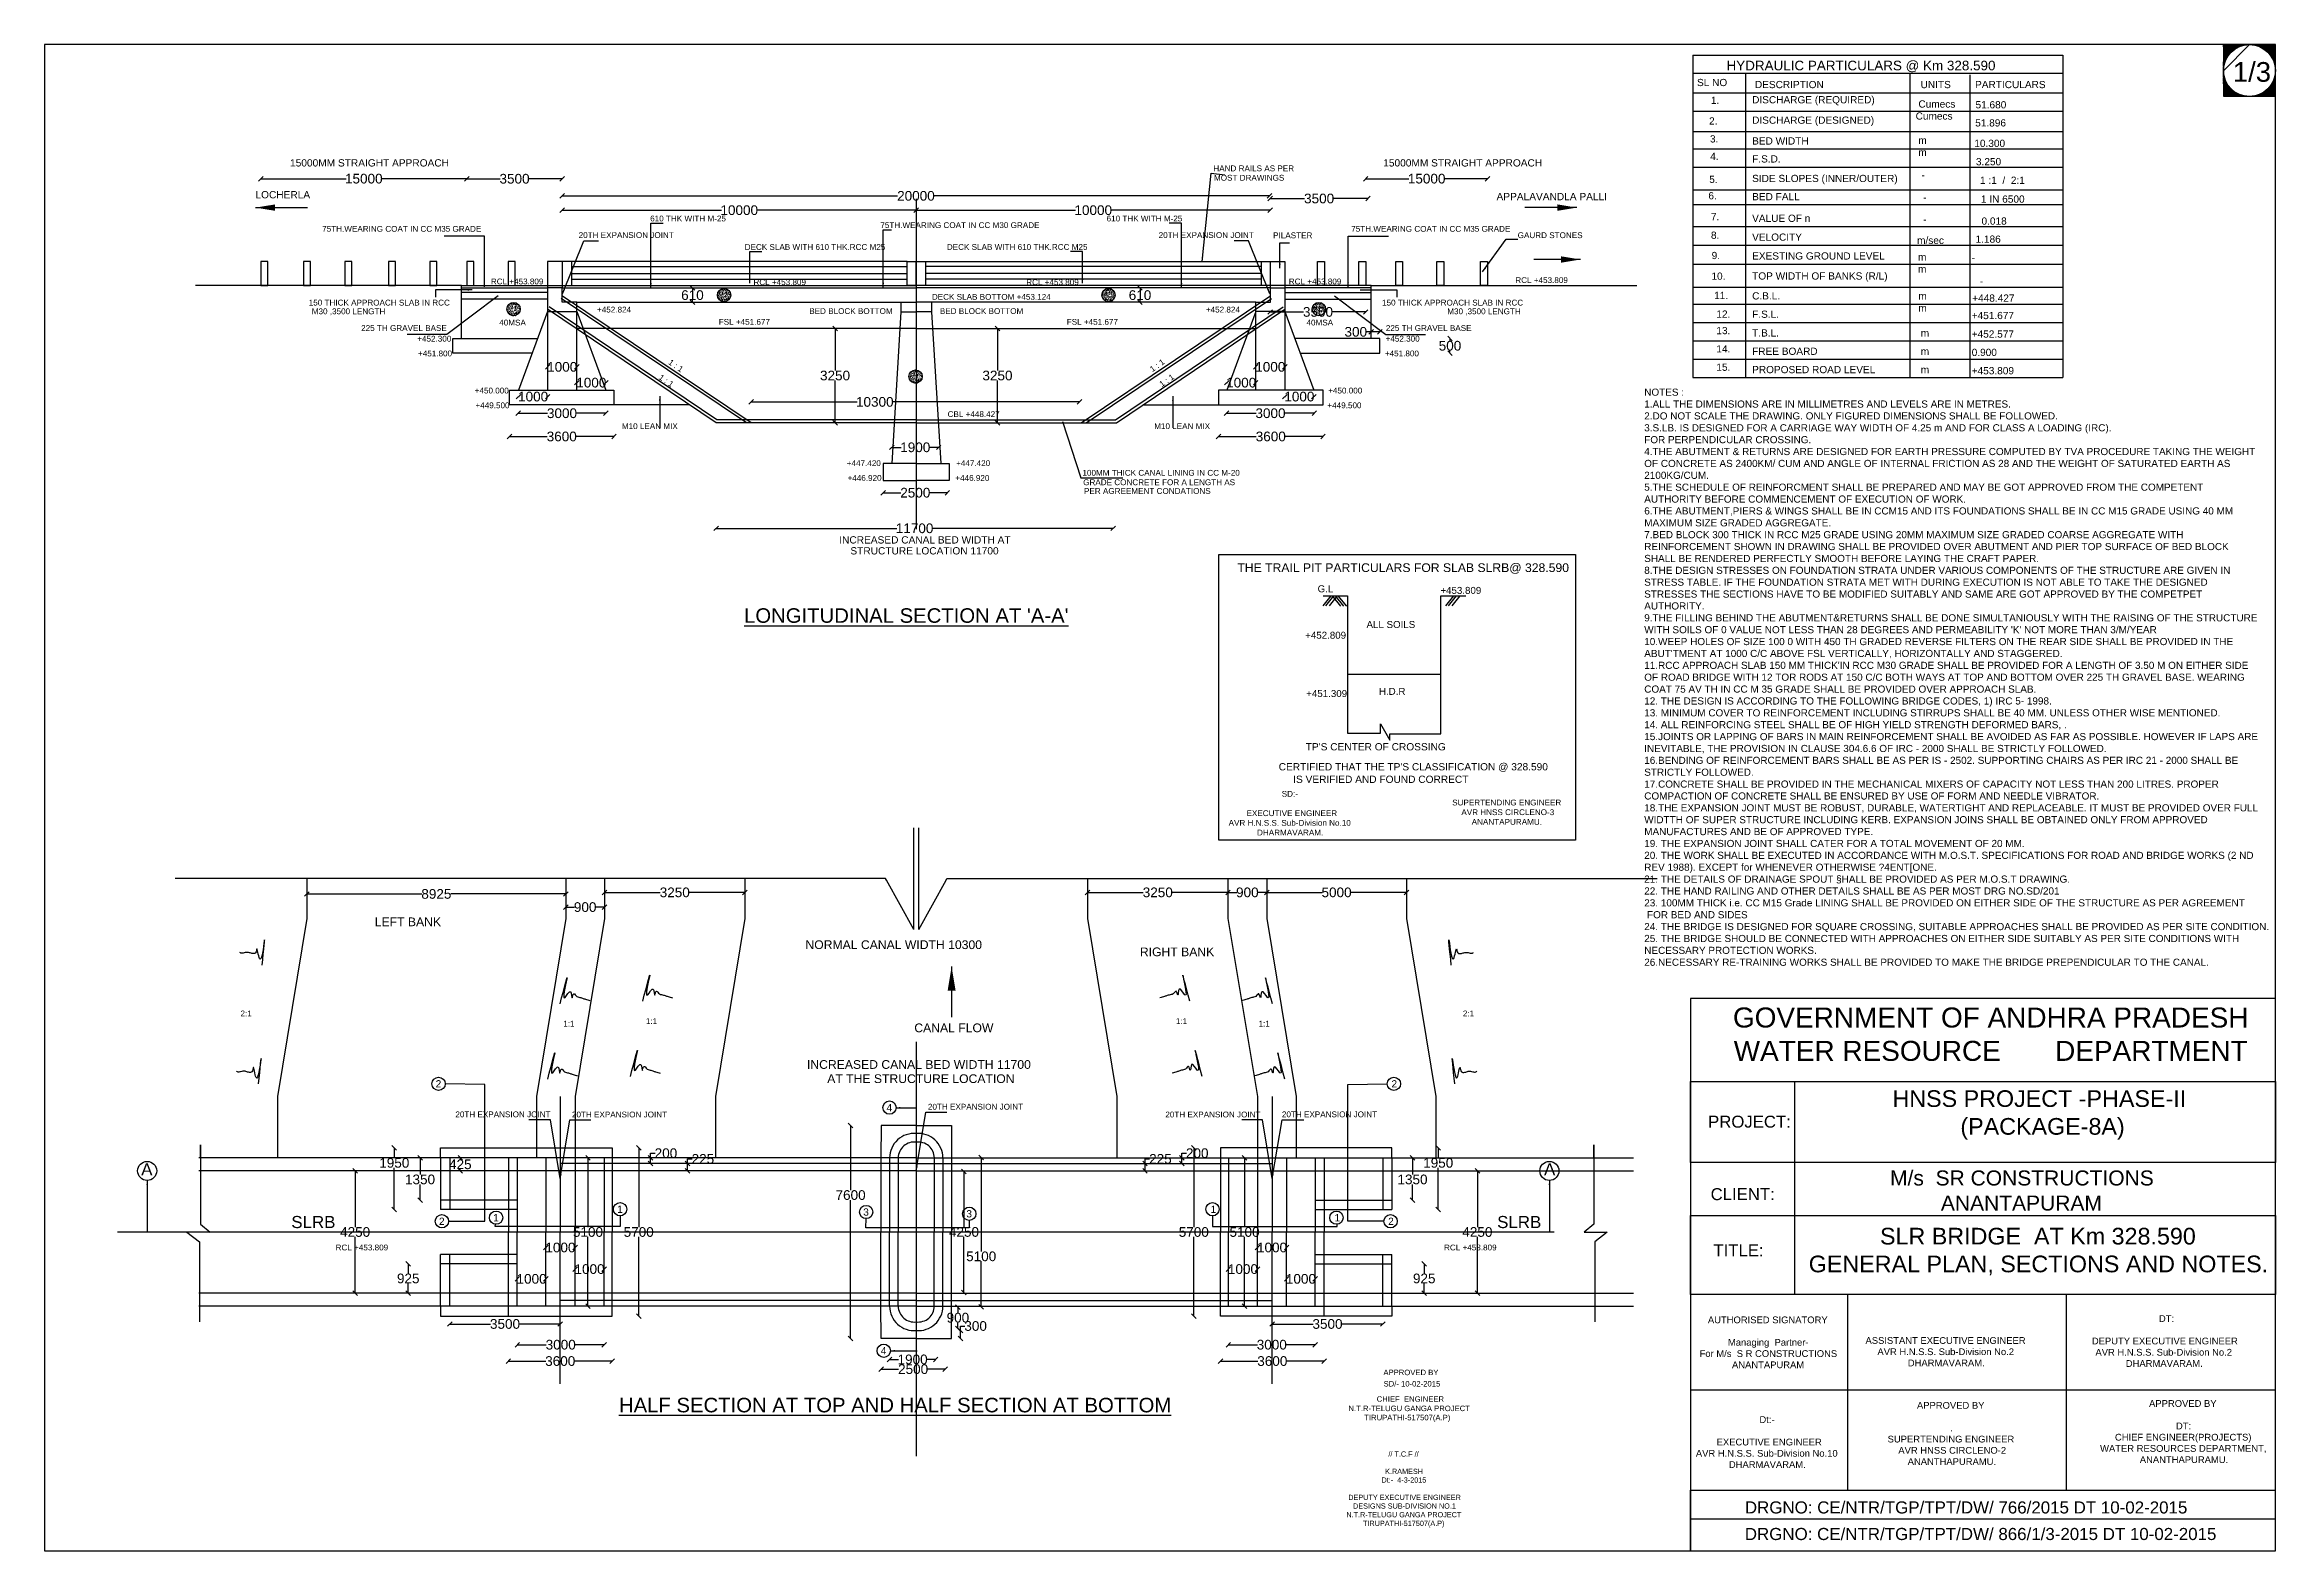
# Model space of a CAD drawing. Header units: millimetres. Extents: x 5124 to 3457305, y 2311 to 45956236.
# Drawn here: x 3411222 to 3457305, y 45925109 to 45956236 of the extents above; entities outside this region: 3.
import ezdxf

# ---------------------------------------------------------------- set-up
doc = ezdxf.new("R2010")
doc.units = ezdxf.units.MM
doc.header["$MEASUREMENT"] = 0
for name, color, linetype in [('DIMENSION', 7, 'Continuous'), ('DRAWING', 7, 'Continuous'), ('TEXT', 7, 'Continuous')]:
    doc.layers.add(name, color=color, linetype=linetype)
doc.styles.get("Standard").update_dxf_attribs({"font": 'arial.ttf', "height": 200})
doc.dimstyles.get("Standard").update_dxf_attribs({"dimtxt": 200, "dimasz": 110, "dimexe": 0.18, "dimexo": 0.0625, "dimgap": 0.09, "dimtad": 0, "dimtih": 1, "dimtoh": 1, "dimdec": 0, "dimzin": 0, "dimdsep": 46, "dimtxsty": 'Standard', "dimblk": 'OBLIQUE', "dimcen": 0.09, "dimse1": 1, "dimse2": 1, "dimadec": 0, "dimazin": 0, "dimtfac": 1, "dimtdec": 0, "dimtofl": 0, "dimtmove": 0, "dimatfit": 3, "dimfxl": 1, "dimtolj": 1, "dimtzin": 0, "dimarcsym": 0})

msp = doc.modelspace()

# ---------------------------------------------------------------- texts
at = {"layer": 'DRAWING', "char_height": 100, "width": 483.458}
for s, insert, attachment_point in [('M15', (3420789.1, 45950833.1), 1), ('M25', (3425136.3, 45951122.4), 1), ('M25', (3433320.7, 45951122.4), 3), ('M15', (3437667.9, 45950833.1), 3), ('M15', (3429093.8, 45949440.4), 1)]:
    msp.add_mtext(s, dxfattribs=dict(at, insert=insert, attachment_point=attachment_point))
at = {"layer": 'TEXT'}
for s, height, p in [('15000MM STRAIGHT APPROACH', 150, (3416292.2, 45953718.1)), ('HAND RAILS AS PER ', 120, (3435366.1, 45953620)), ('MOST DRAWINGS', 120, (3435379.4, 45953425.5)), ('15000MM STRAIGHT APPROACH', 150, (3438875.2, 45953718.1)), ('LOCHERLA', 150, (3415577.8, 45953060.7)), ('APPALAVANDLA PALLI', 150, (3441215.8, 45953021.3)), ('610 THK WITH M-25', 120, (3423732.1, 45952583.6)), ('75TH.WEARING COAT IN CC M30 GRADE', 120, (3428486.9, 45952446.2)), ('610 THK WITH M-25', 120, (3433160.4, 45952583.6)), ('75TH.WEARING COAT IN CC M35 GRADE', 120, (3416956.3, 45952370.3)), ('20TH EXPANSION JOINT ', 120, (3422254.2, 45952241.3)), ('DECK SLAB WITH 610 THK.RCC M25', 120, (3425683.9, 45951995.5)), ('DECK SLAB WITH 610 THK.RCC M25', 120, (3429860.5, 45951995.5)), ('20TH EXPANSION JOINT ', 120, (3434235.7, 45952241.3)), ('PILASTER', 120, (3436601.1, 45952236.2)), ('75TH.WEARING COAT IN CC M35 GRADE', 120, (3438213.7, 45952370.3)), ('GAURD STONES', 120, (3441652.5, 45952238.4)), ('RCL +453.809', 120, (3420440.7, 45951283)), ('RCL +453.809', 120, (3425865.2, 45951268.5)), ('RCL +453.809', 120, (3431500.2, 45951268.5)), ('RCL +453.809', 120, (3436924.7, 45951283)), ('RCL +453.809', 120, (3441603.9, 45951311)), ('150 THICK APPROACH SLAB IN RCC', 120, (3416678.7, 45950846.2)), ('M30 ,3500 LENGTH', 120, (3416741.5, 45950666.5)), (' +452.824', 120, (3422587.5, 45950702.2)), ('BED BLOCK BOTTOM', 120, (3427018.1, 45950671.2)), ('DECK SLAB BOTTOM +453.124', 120, (3429551.4, 45950965.1)), ('BED BLOCK BOTTOM', 120, (3429715.9, 45950671.2)), (' +452.824', 120, (3435164.4, 45950702.2)), ('150 THICK APPROACH SLAB IN RCC', 120, (3438850.8, 45950846.2)), ('M30 ,3500 LENGTH', 120, (3440197.9, 45950666.5)), ('225 TH GRAVEL BASE', 120, (3417761.3, 45950321.5)), ('40MSA', 120, (3420614.5, 45950434.1)), (' FSL +451.677', 120, (3425102, 45950448.7)), (' FSL +451.677', 120, (3432291, 45950448.7)), ('40MSA', 120, (3437290.3, 45950434.1)), ('225 TH GRAVEL BASE', 120, (3438929.5, 45950321.5)), (' +452.300', 120, (3418874, 45950101)), (' +451.800', 120, (3418889.7, 45949795.7)), (' +451.800', 120, (3438862.1, 45949795.7)), (' +452.300', 120, (3438877.8, 45950101)), (' +450.000', 120, (3420060.5, 45949029.5)), (' +450.000', 120, (3437691.3, 45949029.5)), (' +449.500', 120, (3420076.2, 45948724.2)), ('M10 LEAN MIX', 120, (3423146.6, 45948293.6)), ('CBL +448.427', 120, (3429876, 45948543)), ('M10 LEAN MIX', 120, (3434143.7, 45948293.6)), (' +449.500', 120, (3437675.6, 45948724.2)), (' +447.420', 120, (3427746.5, 45947529.5)), (' +447.420', 120, (3430005.3, 45947529.5)), (' +446.920', 120, (3427762.2, 45947224.2)), (' +446.920', 120, (3429989.6, 45947224.2)), ('100MM THICK CANAL LINING IN CC M-20', 120, (3432661.6, 45947330.4)), ('GRADE CONCRETE FOR A LENGTH AS ', 120, (3432676.9, 45947134.9)), ('PER AGREEMENT CONDATIONS', 120, (3432693.8, 45946954.9)), ('INCREASED CANAL BED WIDTH AT ', 150, (3427637.8, 45945930)), ('STRUCTURE LOCATION 11700', 150, (3427868.2, 45945703.9)), ('THE TRAIL PIT PARTICULARS FOR SLAB SLRB@ 328.590', 180, (3435862.4, 45945340.5)), ('G.L', 144, (3437520, 45944922.2)), ('+453.809', 144, (3440055.8, 45944889.4)), ("%%ULONGITUDINAL SECTION AT 'A-A'", 300, (3425671.6, 45944291.9)), ('ALL SOILS', 144, (3438529.9, 45944185)), (' +452.809', 144, (3437207.1, 45943962.8)), (' +451.309', 144, (3437228.4, 45942758.5)), ('H.D.R', 144, (3438786.4, 45942803.6)), ("TP'S CENTER OF CROSSING ", 150, (3437274.8, 45941656.2)), ("CERTIFIED THAT THE TP'S CLASSIFICATION @ 328.590", 150, (3436715.5, 45941243)), ('IS VERIFIED AND FOUND CORRECT', 150, (3437015.1, 45940983.9)), ('LEFT BANK', 180, (3418042.9, 45938024.1)), ('NORMAL CANAL WIDTH 10300', 180, (3426939.9, 45937552)), ('RIGHT BANK', 180, (3433847.7, 45937404)), ('2:1', 120, (3415268.5, 45936161.2)), ('1:1', 120, (3421936.5, 45935950)), ('1:1', 120, (3423643.5, 45936004.1)), ('CANAL FLOW', 180, (3429188.2, 45935834.3)), ('1:1', 120, (3434592.9, 45936004.1)), ('1:1', 120, (3436300, 45935950)), ('2:1', 120, (3440519.8, 45936161.2)), ('INCREASED CANAL BED WIDTH 11700', 180, (3426971, 45935077.5)), ('2', 150, (3419300.5, 45934692.5)), ('AT THE STRUCTURE LOCATION', 180, (3427389.7, 45934784.3)), ('2', 150, (3439044.9, 45934692.5)), ('20TH EXPANSION JOINT ', 120, (3419707.7, 45934077.2)), ('20TH EXPANSION JOINT ', 120, (3422115.7, 45934074.2)), ('4', 150, (3428615.6, 45934200.6)), ('20TH EXPANSION JOINT ', 120, (3429469.7, 45934234.7)), ('20TH EXPANSION JOINT ', 120, (3434374.2, 45934074.2)), ('20TH EXPANSION JOINT ', 120, (3436782.2, 45934077.2)), ('A', 250, (3413217.5, 45932877)), ('A', 250, (3442197.2, 45932877)), ('SLRB', 250, (3416318.7, 45931788.1)), ('2', 150, (3419369.1, 45931852.6)), ('1', 150, (3420487.6, 45931927.1)), ('1', 150, (3423048.6, 45932101.6)), ('3', 150, (3428133.1, 45932044.6)), ('3', 150, (3430263.1, 45932008.1)), ('1', 150, (3435307.5, 45932101.6)), ('1', 150, (3437868.5, 45931927.1)), ('2', 150, (3438976.3, 45931852.6)), ('SLRB', 250, (3441228.6, 45931788.1)), ('RCL +453.809', 120, (3417233.7, 45931327)), ('RCL +453.809', 120, (3440131.7, 45931327)), ('4', 150, (3428495.6, 45929179.1)), ('APPROVED BY ', 113.448, (3438879.3, 45928749.5)), ('SD/- 10-02-2015', 113.448, (3438882.1, 45928515.3)), ('%%UHALF SECTION AT TOP AND HALF SECTION AT BOTTOM', 300, (3423087.7, 45927981.5)), ('N.T.R-TELUGU GANGA PROJECT', 113.448, (3438157, 45928006.4)), ('TIRUPATHI-517507(A.P)', 113.448, (3438482.9, 45927816.6))]:
    msp.add_text(s, height=height, dxfattribs=at).set_placement(p)
for rotation, p in [(325.15364, (3423896.8, 45949336.6)), (325.15364, (3424094.8, 45949646.6)), (34.84636, (3434104.8, 45949467.4)), (34.84636, (3434302.8, 45949157.4))]:
    msp.add_text('1 : 1', height=120, rotation=rotation, dxfattribs=at).set_placement(p)
at = {"layer": 'TEXT', "color": 5}
msp.add_text('D.L.R.B @ KM 134.402-1', height=230, dxfattribs=at).set_placement((308082.8, 114156.4))
at = {"layer": 'TEXT', "attachment_point": 1}
for s, insert, char_height, width in [('\\PHYDRAULIC PARTICULARS @ Km 328.590', (3445967, 45956234.7), 198.659, 8448.794), ('1/3', (3456426, 45955875.1), 406.43, 576.802), (' SL NO', (3445299.1, 45955527.8), 148.99, 1098.595), (' DESCRIPTION ', (3446495.8, 45955485.7), 148.994, 2539.273), ('UNITS', (3449975.3, 45955485.7), 148.99, 988.851), ('PARTICULARS', (3451101.1, 45955485.7), 148.994, 2368.462), ('1.', (3445644.3, 45955159.9), 148.99, 219.95), ('DISCHARGE (REQUIRED)', (3446495.8, 45955172.2), 148.994, 4154.486), (' Cumecs \\PCumecs \\P ', (3449873, 45955084.2), 148.99, 929.494), ('51.680', (3451110.4, 45955068.3), 148.99, 820.038), ('2.', (3445606.2, 45954733.3), 148.99, 219.95), ('DISCHARGE (DESIGNED)', (3446495.8, 45954750.3), 148.994, 4135.469), ('\\P51.896', (3451103.3, 45954942.1), 148.99, 1014.571), ('3.', (3445624.8, 45954363), 148.99, 219.95), ('4.', (3445630.2, 45954002.7), 148.99, 219.95), ('BED WIDTH', (3446495.8, 45954320.2), 148.99, 1880.769), ('F.S.D.', (3446495.8, 45953949.6), 148.99, 918.339), ('m \\Pm ', (3449928.6, 45954332.7), 148.99, 175.209), ('10.300', (3451085.7, 45954270.9), 148.99, 542.674), ('5.', (3445610.2, 45953527.1), 148.99, 219.95), ('SIDE SLOPES (INNER/OUTER)', (3446495.8, 45953545.6), 148.994, 15142.39), ('-', (3449996.1, 45953617.6), 149, 175.209), ('3.250', (3451119.1, 45953892.3), 148.99, 681.356), ('1 :1  /  2:1', (3451203.5, 45953508.7), 148.994, 1091.854), ('6.', (3445592.1, 45953189), 148.99, 219.95), ('BED FALL', (3446495.8, 45953169.6), 148.99, 1590.643), ('-', (3450028.1, 45953156.2), 149, 175.209), ('1 IN 6500', (3451222.3, 45953120.2), 148.99, 1042.246), ('7.', (3445645.3, 45952757), 148.99, 219.95), ('VALUE OF n', (3446495.8, 45952723.3), 148.99, 1966.763), ('-', (3450028.1, 45952701.8), 149, 175.209), (' 0.018 \\P', (3451176.5, 45952665.9), 148.99, 682.33), ('8.', (3445645.3, 45952373.7), 148.99, 219.95), ('VELOCITY', (3446495.8, 45952333.8), 148.99, 1700.366), ('m/sec', (3449903.9, 45952266.5), 148.99, 646.29), ('1.186', (3451111.3, 45952292), 148.99, 681.965), ('9.', (3445659.6, 45951954), 148.99, 219.95), ('EXESTING GROUND LEVEL', (3446495.8, 45951944.4), 148.994, 3910.255), ('m \\Pm ', (3449923, 45951924.5), 148.99, 175.209), ('-', (3451031.4, 45951913.4), 149, 1104.951), ('10.', (3445655, 45951528), 148.99, 219.95), ('TOP WIDTH OF BANKS (R/L)', (3446495.8, 45951531.2), 148.994, 4613.234), ('-', (3451200.2, 45951423), 149, 1235.963), ('11.', (3445710.3, 45951129), 148.99, 219.95), ('12.', (3445756.4, 45950743.7), 148.99, 219.95), ('C.B.L.', (3446495.8, 45951119.9), 148.99, 910.598), ('F.S.L.', (3446495.8, 45950741.3), 148.99, 861.121), ('m \\Pm ', (3449930.8, 45951117.6), 148.99, 175.209), ('\\P+451.677', (3451031.4, 45950962.6), 148.99, 1104.951), ('+448.427', (3451041.9, 45951074.2), 148.99, 1104.951), ('13.', (3445757, 45950403.4), 148.99, 219.95), ('T.B.L.', (3446495.8, 45950354.5), 148.99, 881.316), ('m ', (3449979.7, 45950352.3), 148.99, 299.687), ('+452.577', (3451031.4, 45950331.7), 148.99, 1104.951), ('14.', (3445757, 45950024.8), 148.99, 219.95), ('FREE BOARD', (3446495.8, 45949975.9), 148.99, 2260.317), ('m ', (3449979.7, 45949973.7), 148.99, 299.687), ('0.900', (3451031.4, 45949953.1), 148.99, 1104.951), ('15.', (3445757, 45949646.2), 148.99, 219.95), ('PROPOSED ROAD LEVEL', (3446495.8, 45949597.3), 148.994, 2915.154), ('m ', (3449979.7, 45949595.1), 148.99, 299.687), ('+453.809', (3451031.4, 45949574.5), 148.99, 1104.951), ("NOTES :\\P1.ALL THE DIMENSIONS ARE IN MILLIMETRES AND LEVELS ARE IN METRES. \\P2.DO NOT SCALE THE DRAWING. ONLY FIGURED DIMENSIONS SHALL BE FOLLOWED. \\P3.S.LB. IS DESIGNED FOR A CARRIAGE WAY WIDTH OF 4.25 m AND FOR CLASS A LOADING (IRC). \\PFOR PERPENDICULAR CROSSING.\\P4.THE ABUTMENT & RETURNS ARE DESIGNED FOR EARTH PRESSURE COMPUTED BY TVA PROCEDURE TAKING THE WEIGHT OF CONCRETE AS 2400KM/ CUM AND ANGLE OF INTERNAL FRICTION AS 28 AND THE WEIGHT OF SATURATED EARTH AS 2100KG/CUM.\\P5.THE SCHEDULE OF REINFORCMENT SHALL BE PREPARED AND MAY BE GOT APPROVED FROM THE COMPETENT AUTHORITY BEFORE COMMENCEMENT OF EXECUTION OF WORK.\\P6.THE ABUTMENT,PIERS & WINGS SHALL BE IN CCM15 AND ITS FOUNDATIONS SHALL BE IN CC M15 GRADE USING 40 MM MAXIMUM SIZE GRADED AGGREGATE. \\P7.BED BLOCK 300 THICK IN RCC M25 GRADE USING 20MM MAXIMUM SIZE GRADED COARSE AGGREGATE WITH REINFORCEMENT SHOWN IN DRAWING SHALL BE PROVIDED OVER ABUTMENT AND PIER TOP SURFACE OF BED BLOCK SHALL BE RENDERED PERFECTLY SMOOTH BEFORE LAYING THE CRAFT PAPER.\\P8.THE DESIGN STRESSES ON FOUNDATION STRATA UNDER VARIOUS COMPONENTS OF THE STRUCTURE ARE GIVEN IN STRESS TABLE. IF THE FOUNDATION STRATA MET WITH DURING EXECUTION IS NOT ABLE TO TAKE THE DESIGNED STRESSES THE SECTIONS HAVE TO BE MODIFIED SUITABLY AND SAME ARE GOT APPROVED BY THE COMPETPET AUTHORITY.\\P9.THE FILLING BEHIND THE ABUTMENT&RETURNS SHALL BE DONE SIMULTANIOUSLY WITH THE RAISING OF THE STRUCTURE WITH SOILS OF 0 VALUE NOT LESS THAN 28 DEGREES AND PERMEABILITY 'K' NOT MORE THAN 3/M/YEAR \\P10.WEEP HOLES OF SIZE 100 0 WITH 450 TH GRADED REVERSE FILTERS ON THE REAR SIDE SHALL BE PROVIDED IN THE ABUT'TMENT AT 1000 C/C ABOVE FSL VERTICALLY, HORIZONTALLY AND STAGGERED.\\P11.RCC APPROACH SLAB 150 MM THICK'IN RCC M30 GRADE SHALL BE PROVIDED FOR A LENGTH OF 3.50 M ON EITHER SIDE OF ROAD BRIDGE WITH 12 TOR RODS AT 150 C/C BOTH WAYS AT TOP AND BOTTOM OVER 225 TH GRAVEL BASE. WEARING COAT 75 AV TH IN CC M 35 GRADE SHALL BE PROVIDED OVER APPROACH SLAB. \\P12. THE DESIGN IS ACCORDING TO THE FOLLOWING BRIDGE CODES, 1) IRC 5- 1998.\\P13. MINIMUM COVER TO REINFORCEMENT INCLUDING STIRRUPS SHALL BE 40 MM. UNLESS OTHER WISE MENTIONED.\\P14. ALL REINFORCING STEEL SHALL BE OF HIGH YIELD STRENGTH DEFORMED BARS, .\\P15.JOINTS OR LAPPING OF BARS IN MAIN REINFORCEMENT SHALL BE AVOIDED AS FAR AS POSSIBLE. HOWEVER IF LAPS ARE INEVITABLE, THE PROVISION IN CLAUSE 304.6.6 OF IRC - 2000 SHALL BE STRICTLY FOLLOWED. \\P16.BENDING OF REINFORCEMENT BARS SHALL BE AS PER IS - 2502. SUPPORTING CHAIRS AS PER IRC 21 - 2000 SHALL BE STRICTLY FOLLOWED.\\P17.CONCRETE SHALL BE PROVIDED IN THE MECHANICAL MIXERS OF CAPACITY NOT LESS THAN 200 LITRES. PROPER COMPACTION OF CONCRETE SHALL BE ENSURED BY USE OF FORM AND NEEDLE VIBRATOR. \\P18.THE EXPANSION JOINT MUST BE ROBUST, DURABLE, WATERTIGHT AND REPLACEABLE. IT MUST BE PROVIDED OVER FULL WIDTTH OF SUPER STRUCTURE INCLUDING KERB. EXPANSION JOINS SHALL BE OBTAINED ONLY FROM APPROVED MANUFACTURES AND BE OF APPROVED TYPE. \\P19. THE EXPANSION JOINT SHALL CATER FOR A TOTAL MOVEMENT OF 20 MM. \\P20. THE WORK SHALL BE EXECUTED IN ACCORDANCE WITH M.O.S.T. SPECIFICATIONS FOR ROAD AND BRIDGE WORKS (2 ND REV 1988). EXCEPT for WHENEVER OTHERWISE ?4ENT[ONE.\\P21. THE DETAILS OF DRAINAGE SPOUT §HALL BE PROVIDED AS PER M.O.S.T DRAWING. \\P22. THE HAND RAILING AND OTHER DETAILS SHALL BE AS PER MOST DRG NO.SD/201 \\P23. 100MM THICK i.e. CC M15 Grade LINING SHALL BE PROVIDED ON EITHER SIDE OF THE STRUCTURE AS PER AGREEMENT        FOR BED AND SIDES \\P24. THE BRIDGE IS DESIGNED FOR SQUARE CROSSING, SUITABLE APPROACHES SHALL BE PROVIDED AS PER SITE CONDITION. \\P25. THE BRIDGE SHOULD BE CONNECTED WITH APPROACHES ON EITHER SIDE SUITABLY AS PER SITE CONDITIONS WITH NECESSARY PROTECTION WORKS. \\P26.NECESSARY RE-TRAINING WORKS SHALL BE PROVIDED TO MAKE THE BRIDGE PREPENDICULAR TO THE CANAL.", (3444267, 45949130), 147.1741, 12733.737), ('\\pi4077.2;SD:- \\P\\pi4238.5;\\P\\pi3256.8;  EXECUTIVE ENGINEER\\P\\pi2980.1;AVR H.N.S.S. Sub-Division No.10\\P\\pi3567.7;DHARMAVARAM.', (3432701, 45940818.7), 120, 8476.996), ('\\pi4215.2; \\P\\pi4238.5;\\P\\pi4191.9;  \\P\\pi3116.3;SUPERTENDING ENGINEER                \\P\\pi3259.5; AVR HNSS CIRCLENO-3    \\P\\pi3519.3;ANANTAPURAMU.', (3437183, 45941239.1), 120, 8476.996), ('PROJECT:', (3445586.5, 45934110.1), 247.44, 2308.724), ('\\pi1266.6;M/s  SR CONSTRUCTIONS \\P\\pi2316.2;ANANTAPURAM', (3448078.5, 45932978.4), 310.631, 7926.955), ('CLIENT:', (3445638.9, 45932612.5), 247.44, 2308.724), ('TITLE:', (3445695.8, 45931452.8), 247.44, 1341.785), ('\\pi2105.7;SLR BRIDGE  AT Km 328.590\\P\\pi633.83;GENERAL PLAN, SECTIONS AND NOTES.', (3447031.4, 45931793.2), 344.419, 10691.719), ('\\pi3292.3;  DT:\\P\\pi3494.5;\\P\\pi1960.9; DEPUTY EXECUTIVE ENGINEER\\P\\pi2088.9;AVR H.N.S.S. Sub-Division No.2\\P\\pi2716.1;DHARMAVARAM.', (3451498.9, 45929988.8), 139.243, 6989.005), ('\\pi2257.8;AUTHORISED SIGNATORY\\P\\pi3494.5;\\P\\pi2672.2;Managing  Partner-\\P\\pi2086.5;For M/s  S R CONSTRUCTIONS\\P\\pi2756.1;ANANTAPURAM', (3443323.8, 45929961.5), 139.243, 6989.005), ('\\pi3494.5;\\P\\P\\pi1842;ASSISTANT EXECUTIVE ENGINEER\\P\\pi2088.9;AVR H.N.S.S. Sub-Division No.2\\P\\pi2716.1;DHARMAVARAM.', (3446995.6, 45929999.7), 139.243, 6989.005), ('CHIEF  ENGINEER', (3438740.5, 45928313.6), 113.448, 3186.257), ('\\pi2798;APPROVED BY\\P\\pi3494.5;\\P\\pi3484.8;.  \\P\\pi2192.3;SUPERTENDING ENGINEER                \\P\\pi2359.3; AVR HNSS CIRCLENO-2\\P\\pi0;^I^I^I^I       ANANTHAPURAMU.', (3447102.7, 45928194.7), 139.243, 6989.005), ('\\pi2798;APPROVED BY\\P\\pi3494.5;\\P\\pi3353.8;DT:   \\P\\pi2092.5;CHIEF ENGINEER(PROJECTS)                \\P\\pi1785.9;WATER RESOURCES DEPARTMENT,\\P\\pi0;^I^I^I^I       ANANTHAPURAMU.', (3451898, 45928234), 139.243, 6989.005), ('\\pi3348.4;Dt:- \\P\\pi3494.5;\\P\\pi2355.4;  EXECUTIVE ENGINEER\\P\\pi2034.3;AVR H.N.S.S. Sub-Division No.10\\P\\pi2716.1;DHARMAVARAM.', (3443299.1, 45927901.2), 139.243, 6989.005), ('\\pi2382.7;// T.C.F //\\P\\pi2695.3;\\P\\pi2315;K.RAMESH\\P\\pi2241.3;Dt:-  4-3-2015\\P\\pi2695.3;\\P\\pi1512.4; DEPUTY EXECUTIVE ENGINEER\\P\\pi1651.9;DESIGNS SUB-DIVISION NO.1\\P\\pi1514.7;N.T.R-TELUGU GANGA PROJECT\\P\\pi1857.6;TIRUPATHI-517507(A.P)', (3436598.9, 45927174.2), 107.397, 5390.566), ('\\pi2576.7;DRGNO: CE/NTR/TGP/TPT/DW/ 766/2015 DT 10-02-2015', (3443769.3, 45926142.1), 250, 14253.827), ('\\pi2275.8;DRGNO: CE/NTR/TGP/TPT/DW/ 866/1/3-2015 DT 10-02-2015', (3444068.6, 45925593.5), 250, 14253.827)]:
    msp.add_mtext(s, dxfattribs=dict(at, insert=insert, char_height=char_height, width=width))
at = {"layer": 'TEXT', "color": 7, "width": 11786.891, "attachment_point": 5}
for s, insert, char_height in [('GOVERNMENT OF ANDHRA PRADESH\\PWATER RESOURCE       DEPARTMENT', (3451423.9, 45935790.5), 413.303), ('HNSS PROJECT -PHASE-II\\P (PACKAGE-8A)', (3452428.3, 45934124.1), 344.419)]:
    msp.add_mtext(s, dxfattribs=dict(at, insert=insert, char_height=char_height))

# ---------------------------------------------------------------- blocks, each defined once
blk = doc.blocks.new('_Oblique')
at = {"color": 0, "linetype": 'ByBlock', "lineweight": -2}
blk.add_line((-0.5, -0.5), (0.5, 0.5), dxfattribs=at)
blk = doc.blocks.new('*D29')
at = {"layer": 'Defpoints', "color": 0, "transparency": 16777216}
for p in [(3425093, 45948424), (3433294, 45948424), (3433294, 45946243)]:
    blk.add_point(p, dxfattribs=at)
at = {"layer": 'DRAWING', "color": 0, "lineweight": -2, "transparency": 16777216}
for p, q in [((3425093, 45946243), (3428827, 45946243)), ((3433294, 45946243), (3429560, 45946243))]:
    blk.add_line(p, q, dxfattribs=at)
at = {"layer": 'DRAWING', "color": 0, "lineweight": -2, "transparency": 16777216, "xscale": 95, "yscale": 95, "zscale": 95, "rotation": 180}
blk.add_blockref('_Oblique', (3425093, 45946243), dxfattribs=at)
at = {"layer": 'DRAWING', "color": 0, "lineweight": -2, "transparency": 16777216, "xscale": 95, "yscale": 95, "zscale": 95}
blk.add_blockref('_Oblique', (3433294, 45946243), dxfattribs=at)
at = {"layer": 'DRAWING', "color": 0, "transparency": 16777216, "insert": (3429194, 45946243), "char_height": 200, "attachment_point": 5}
blk.add_mtext('\\A1;11700', dxfattribs=at)
blk = doc.blocks.new('*D30')
at = {"layer": 'Defpoints', "color": 0, "transparency": 16777216}
for p in [(3415688, 45953466), (3415688, 45951258), (3419944, 45951258)]:
    blk.add_point(p, dxfattribs=at)
at = {"layer": 'DRAWING', "color": 0, "lineweight": -2, "transparency": 16777216}
for p, q in [((3415688, 45953466), (3417449, 45953466)), ((3419944, 45953466), (3418182, 45953466))]:
    blk.add_line(p, q, dxfattribs=at)
at = {"layer": 'DRAWING', "color": 0, "lineweight": -2, "transparency": 16777216, "xscale": 95, "yscale": 95, "zscale": 95, "rotation": 180}
blk.add_blockref('_Oblique', (3415688, 45953466), dxfattribs=at)
at = {"layer": 'DRAWING', "color": 0, "lineweight": -2, "transparency": 16777216, "xscale": 95, "yscale": 95, "zscale": 95}
blk.add_blockref('_Oblique', (3419944, 45953466), dxfattribs=at)
at = {"layer": 'DRAWING', "color": 0, "transparency": 16777216, "insert": (3417816, 45953466), "char_height": 200, "attachment_point": 5}
blk.add_mtext('\\A1;15000', dxfattribs=at)
blk = doc.blocks.new('*D31')
at = {"layer": 'Defpoints', "color": 0, "transparency": 16777216}
for p in [(3421916, 45953464), (3419944, 45951258), (3421916, 45951258)]:
    blk.add_point(p, dxfattribs=at)
at = {"layer": 'DRAWING', "color": 0, "lineweight": -2, "transparency": 16777216}
for p, q in [((3419944, 45953464), (3420632, 45953464)), ((3421916, 45953464), (3421228, 45953464))]:
    blk.add_line(p, q, dxfattribs=at)
at = {"layer": 'DRAWING', "color": 0, "lineweight": -2, "transparency": 16777216, "xscale": 95, "yscale": 95, "zscale": 95, "rotation": 180}
blk.add_blockref('_Oblique', (3419944, 45953464), dxfattribs=at)
at = {"layer": 'DRAWING', "color": 0, "lineweight": -2, "transparency": 16777216, "xscale": 95, "yscale": 95, "zscale": 95}
blk.add_blockref('_Oblique', (3421916, 45953464), dxfattribs=at)
at = {"layer": 'DRAWING', "color": 0, "transparency": 16777216, "insert": (3420930, 45953464), "char_height": 200, "attachment_point": 5}
blk.add_mtext('\\A1;3500', dxfattribs=at)
blk = doc.blocks.new('*D32')
at = {"layer": 'Defpoints', "color": 0, "transparency": 16777216}
for p in [(3421916, 45953464), (3436528, 45953111), (3436528, 45953101)]:
    blk.add_point(p, dxfattribs=at)
at = {"layer": 'DRAWING', "color": 0, "lineweight": -2, "transparency": 16777216}
for p, q in [((3421916, 45953111), (3428844, 45953111)), ((3436528, 45953111), (3429600, 45953111))]:
    blk.add_line(p, q, dxfattribs=at)
at = {"layer": 'DRAWING', "color": 0, "lineweight": -2, "transparency": 16777216, "xscale": 95, "yscale": 95, "zscale": 95, "rotation": 180}
blk.add_blockref('_Oblique', (3421916, 45953111), dxfattribs=at)
at = {"layer": 'DRAWING', "color": 0, "lineweight": -2, "transparency": 16777216, "xscale": 95, "yscale": 95, "zscale": 95}
blk.add_blockref('_Oblique', (3436528, 45953111), dxfattribs=at)
at = {"layer": 'DRAWING', "color": 0, "transparency": 16777216, "insert": (3429222, 45953111), "char_height": 200, "attachment_point": 5}
blk.add_mtext('\\A1;20000', dxfattribs=at)
blk = doc.blocks.new('*D33')
at = {"layer": 'Defpoints', "color": 0, "transparency": 16777216}
for p in [(3421916, 45953111), (3429228, 45952815), (3429228, 45952794)]:
    blk.add_point(p, dxfattribs=at)
at = {"layer": 'DRAWING', "color": 0, "lineweight": -2, "transparency": 16777216}
for p, q in [((3421916, 45952815), (3425206, 45952815)), ((3429228, 45952815), (3425939, 45952815))]:
    blk.add_line(p, q, dxfattribs=at)
at = {"layer": 'DRAWING', "color": 0, "lineweight": -2, "transparency": 16777216, "xscale": 95, "yscale": 95, "zscale": 95, "rotation": 180}
blk.add_blockref('_Oblique', (3421916, 45952815), dxfattribs=at)
at = {"layer": 'DRAWING', "color": 0, "lineweight": -2, "transparency": 16777216, "xscale": 95, "yscale": 95, "zscale": 95}
blk.add_blockref('_Oblique', (3429228, 45952815), dxfattribs=at)
at = {"layer": 'DRAWING', "color": 0, "transparency": 16777216, "insert": (3425572, 45952815), "char_height": 200, "attachment_point": 5}
blk.add_mtext('\\A1;10000', dxfattribs=at)
blk = doc.blocks.new('*D34')
at = {"layer": 'Defpoints', "color": 0, "transparency": 16777216}
for p in [(3424605, 45951208), (3424864, 45951208), (3424864, 45950912)]:
    blk.add_point(p, dxfattribs=at)
at = {"layer": 'DRAWING', "color": 0, "lineweight": -2, "transparency": 16777216}
for p, q in [((3424605, 45951208), (3424605, 45951163)), ((3424605, 45950912), (3424605, 45950958))]:
    blk.add_line(p, q, dxfattribs=at)
at = {"layer": 'DRAWING', "color": 0, "lineweight": -2, "transparency": 16777216, "xscale": 95, "yscale": 95, "zscale": 95}
for p, rotation in [((3424605, 45951208), 90), ((3424605, 45950912), 270)]:
    blk.add_blockref('_Oblique', p, dxfattribs=dict(at, rotation=rotation))
at = {"layer": 'DRAWING', "color": 0, "transparency": 16777216, "insert": (3424605, 45951060), "char_height": 200, "attachment_point": 5}
blk.add_mtext('\\A1;610', dxfattribs=at)
blk = doc.blocks.new('*D35')
at = {"layer": 'Defpoints', "color": 0, "transparency": 16777216}
for p in [(3421614, 45949578), (3422216, 45949578), (3422216, 45949578)]:
    blk.add_point(p, dxfattribs=at)
at = {"layer": 'DRAWING', "color": 0, "lineweight": -2, "transparency": 16777216}
for p, q in [((3421614, 45949578), (3421626, 45949578)), ((3422216, 45949578), (3422204, 45949578))]:
    blk.add_line(p, q, dxfattribs=at)
at = {"layer": 'DRAWING', "color": 0, "lineweight": -2, "transparency": 16777216, "xscale": 95, "yscale": 95, "zscale": 95, "rotation": 180}
blk.add_blockref('_Oblique', (3421614, 45949578), dxfattribs=at)
at = {"layer": 'DRAWING', "color": 0, "lineweight": -2, "transparency": 16777216, "xscale": 95, "yscale": 95, "zscale": 95}
blk.add_blockref('_Oblique', (3422216, 45949578), dxfattribs=at)
at = {"layer": 'DRAWING', "color": 0, "transparency": 16777216, "insert": (3421915, 45949578), "char_height": 200, "attachment_point": 5}
blk.add_mtext('\\A1;1000', dxfattribs=at)
blk = doc.blocks.new('*D36')
at = {"layer": 'Defpoints', "color": 0, "transparency": 16777216}
for p in [(3422216, 45949100), (3422816, 45949252), (3422816, 45949100)]:
    blk.add_point(p, dxfattribs=at)
at = {"layer": 'DRAWING', "color": 0, "lineweight": -2, "transparency": 16777216}
for p, q in [((3422216, 45949252), (3422227, 45949252)), ((3422816, 45949252), (3422805, 45949252))]:
    blk.add_line(p, q, dxfattribs=at)
at = {"layer": 'DRAWING', "color": 0, "lineweight": -2, "transparency": 16777216, "xscale": 95, "yscale": 95, "zscale": 95, "rotation": 180}
blk.add_blockref('_Oblique', (3422216, 45949252), dxfattribs=at)
at = {"layer": 'DRAWING', "color": 0, "lineweight": -2, "transparency": 16777216, "xscale": 95, "yscale": 95, "zscale": 95}
blk.add_blockref('_Oblique', (3422816, 45949252), dxfattribs=at)
at = {"layer": 'DRAWING', "color": 0, "transparency": 16777216, "insert": (3422516, 45949252), "char_height": 200, "attachment_point": 5}
blk.add_mtext('\\A1;1000', dxfattribs=at)
blk = doc.blocks.new('*D37')
at = {"layer": 'Defpoints', "color": 0, "transparency": 16777216}
for p in [(3421014, 45949100), (3421614, 45949100), (3421614, 45948964)]:
    blk.add_point(p, dxfattribs=at)
at = {"layer": 'DRAWING', "color": 0, "lineweight": -2, "transparency": 16777216}
for p, q in [((3421014, 45948964), (3421025, 45948964)), ((3421614, 45948964), (3421603, 45948964))]:
    blk.add_line(p, q, dxfattribs=at)
at = {"layer": 'DRAWING', "color": 0, "lineweight": -2, "transparency": 16777216, "xscale": 95, "yscale": 95, "zscale": 95, "rotation": 180}
blk.add_blockref('_Oblique', (3421014, 45948964), dxfattribs=at)
at = {"layer": 'DRAWING', "color": 0, "lineweight": -2, "transparency": 16777216, "xscale": 95, "yscale": 95, "zscale": 95}
blk.add_blockref('_Oblique', (3421614, 45948964), dxfattribs=at)
at = {"layer": 'DRAWING', "color": 0, "transparency": 16777216, "insert": (3421314, 45948964), "char_height": 200, "attachment_point": 5}
blk.add_mtext('\\A1;1000', dxfattribs=at)
blk = doc.blocks.new('*D38')
at = {"layer": 'Defpoints', "color": 0, "transparency": 16777216}
for p in [(3421004, 45948797), (3422816, 45948797), (3422816, 45948620)]:
    blk.add_point(p, dxfattribs=at)
at = {"layer": 'DRAWING', "color": 0, "lineweight": -2, "transparency": 16777216}
for p, q in [((3421004, 45948620), (3421612, 45948620)), ((3422816, 45948620), (3422209, 45948620))]:
    blk.add_line(p, q, dxfattribs=at)
at = {"layer": 'DRAWING', "color": 0, "lineweight": -2, "transparency": 16777216, "xscale": 95, "yscale": 95, "zscale": 95, "rotation": 180}
blk.add_blockref('_Oblique', (3421004, 45948620), dxfattribs=at)
at = {"layer": 'DRAWING', "color": 0, "lineweight": -2, "transparency": 16777216, "xscale": 95, "yscale": 95, "zscale": 95}
blk.add_blockref('_Oblique', (3422816, 45948620), dxfattribs=at)
at = {"layer": 'DRAWING', "color": 0, "transparency": 16777216, "insert": (3421910, 45948620), "char_height": 200, "attachment_point": 5}
blk.add_mtext('\\A1;3000', dxfattribs=at)
blk = doc.blocks.new('*D39')
at = {"layer": 'Defpoints', "color": 0, "transparency": 16777216}
for p in [(3420826, 45949100), (3422984, 45949100), (3422984, 45948140)]:
    blk.add_point(p, dxfattribs=at)
at = {"layer": 'DRAWING', "color": 0, "lineweight": -2, "transparency": 16777216}
for p, q in [((3420826, 45948140), (3421607, 45948140)), ((3422984, 45948140), (3422204, 45948140))]:
    blk.add_line(p, q, dxfattribs=at)
at = {"layer": 'DRAWING', "color": 0, "lineweight": -2, "transparency": 16777216, "xscale": 95, "yscale": 95, "zscale": 95, "rotation": 180}
blk.add_blockref('_Oblique', (3420826, 45948140), dxfattribs=at)
at = {"layer": 'DRAWING', "color": 0, "lineweight": -2, "transparency": 16777216, "xscale": 95, "yscale": 95, "zscale": 95}
blk.add_blockref('_Oblique', (3422984, 45948140), dxfattribs=at)
at = {"layer": 'DRAWING', "color": 0, "transparency": 16777216, "insert": (3421905, 45948140), "char_height": 200, "attachment_point": 5}
blk.add_mtext('\\A1;3600', dxfattribs=at)
blk = doc.blocks.new('*D40')
at = {"layer": 'Defpoints', "color": 0, "transparency": 16777216}
for p in [(3427551, 45950373), (3427551, 45948424), (3427551, 45948424)]:
    blk.add_point(p, dxfattribs=at)
at = {"layer": 'DRAWING', "color": 0, "lineweight": -2, "transparency": 16777216}
for p, q in [((3427551, 45950373), (3427551, 45949501)), ((3427551, 45948424), (3427551, 45949297))]:
    blk.add_line(p, q, dxfattribs=at)
at = {"layer": 'DRAWING', "color": 0, "lineweight": -2, "transparency": 16777216, "xscale": 95, "yscale": 95, "zscale": 95}
for p, rotation in [((3427551, 45950373), 90), ((3427551, 45948424), 270)]:
    blk.add_blockref('_Oblique', p, dxfattribs=dict(at, rotation=rotation))
at = {"layer": 'DRAWING', "color": 0, "transparency": 16777216, "insert": (3427551, 45949399), "char_height": 200, "attachment_point": 5}
blk.add_mtext('\\A1;3250', dxfattribs=at)
blk = doc.blocks.new('*D41')
at = {"layer": 'Defpoints', "color": 0, "transparency": 16777216}
for p in [(3425818, 45948424), (3432602, 45948854), (3432602, 45948426)]:
    blk.add_point(p, dxfattribs=at)
at = {"layer": 'DRAWING', "color": 0, "lineweight": -2, "transparency": 16777216}
for p, q in [((3425818, 45948854), (3428006, 45948854)), ((3432602, 45948854), (3428739, 45948854))]:
    blk.add_line(p, q, dxfattribs=at)
at = {"layer": 'DRAWING', "color": 0, "lineweight": -2, "transparency": 16777216, "xscale": 95, "yscale": 95, "zscale": 95, "rotation": 180}
blk.add_blockref('_Oblique', (3425818, 45948854), dxfattribs=at)
at = {"layer": 'DRAWING', "color": 0, "lineweight": -2, "transparency": 16777216, "xscale": 95, "yscale": 95, "zscale": 95}
blk.add_blockref('_Oblique', (3432602, 45948854), dxfattribs=at)
at = {"layer": 'DRAWING', "color": 0, "transparency": 16777216, "insert": (3428372, 45948854), "char_height": 200, "attachment_point": 5}
blk.add_mtext('\\A1;10300', dxfattribs=at)
blk = doc.blocks.new('*D42')
at = {"layer": 'Defpoints', "color": 0, "transparency": 16777216}
for p in [(3428724, 45947586), (3429692, 45947916), (3429692, 45947582)]:
    blk.add_point(p, dxfattribs=at)
at = {"layer": 'DRAWING', "color": 0, "lineweight": -2, "transparency": 16777216}
for p, q in [((3428724, 45947916), (3428919, 45947916)), ((3429692, 45947916), (3429497, 45947916))]:
    blk.add_line(p, q, dxfattribs=at)
at = {"layer": 'DRAWING', "color": 0, "lineweight": -2, "transparency": 16777216, "xscale": 95, "yscale": 95, "zscale": 95, "rotation": 180}
blk.add_blockref('_Oblique', (3428724, 45947916), dxfattribs=at)
at = {"layer": 'DRAWING', "color": 0, "lineweight": -2, "transparency": 16777216, "xscale": 95, "yscale": 95, "zscale": 95}
blk.add_blockref('_Oblique', (3429692, 45947916), dxfattribs=at)
at = {"layer": 'DRAWING', "color": 0, "transparency": 16777216, "insert": (3429208, 45947916), "char_height": 200, "attachment_point": 5}
blk.add_mtext('\\A1;1900', dxfattribs=at)
blk = doc.blocks.new('*D43')
at = {"layer": 'Defpoints', "color": 0, "transparency": 16777216}
for p in [(3428547.5, 45947231), (3429870, 45947231), (3429870, 45946978.5)]:
    blk.add_point(p, dxfattribs=at)
at = {"layer": 'DRAWING', "color": 0, "lineweight": -2, "transparency": 16777216}
for p, q in [((3428547.5, 45946978.5), (3428908.66, 45946978.5)), ((3429870, 45946978.5), (3429508.84, 45946978.5))]:
    blk.add_line(p, q, dxfattribs=at)
at = {"layer": 'DRAWING', "color": 0, "lineweight": -2, "transparency": 16777216, "xscale": 95, "yscale": 95, "zscale": 95, "rotation": 180}
blk.add_blockref('_Oblique', (3428547.5, 45946978.5), dxfattribs=at)
at = {"layer": 'DRAWING', "color": 0, "lineweight": -2, "transparency": 16777216, "xscale": 95, "yscale": 95, "zscale": 95}
blk.add_blockref('_Oblique', (3429870, 45946978.5), dxfattribs=at)
at = {"layer": 'DRAWING', "color": 0, "transparency": 16777216, "insert": (3429208.75, 45946978.5), "char_height": 200, "attachment_point": 5}
blk.add_mtext('\\A1;2500', dxfattribs=at)
blk = doc.blocks.new('*D45')
at = {"layer": 'Defpoints', "color": 0, "transparency": 16777216}
for p in [(3441031, 45953466), (3438513, 45951258), (3441031, 45951258)]:
    blk.add_point(p, dxfattribs=at)
at = {"layer": 'DRAWING', "color": 0, "lineweight": -2, "transparency": 16777216}
for p, q in [((3438513, 45953466), (3439405, 45953466)), ((3441031, 45953466), (3440139, 45953466))]:
    blk.add_line(p, q, dxfattribs=at)
at = {"layer": 'DRAWING', "color": 0, "lineweight": -2, "transparency": 16777216, "xscale": 95, "yscale": 95, "zscale": 95, "rotation": 180}
blk.add_blockref('_Oblique', (3438513, 45953466), dxfattribs=at)
at = {"layer": 'DRAWING', "color": 0, "lineweight": -2, "transparency": 16777216, "xscale": 95, "yscale": 95, "zscale": 95}
blk.add_blockref('_Oblique', (3441031, 45953466), dxfattribs=at)
at = {"layer": 'DRAWING', "color": 0, "transparency": 16777216, "insert": (3439772, 45953466), "char_height": 200, "attachment_point": 5}
blk.add_mtext('\\A1;15000', dxfattribs=at)
blk = doc.blocks.new('*D46')
at = {"layer": 'Defpoints', "color": 0, "transparency": 16777216}
for p in [(3436541, 45951258), (3438513, 45951258), (3436541, 45950713)]:
    blk.add_point(p, dxfattribs=at)
at = {"layer": 'DRAWING', "color": 0, "lineweight": -2, "transparency": 16777216}
for p, q in [((3436541, 45950713), (3437229, 45950713)), ((3438513, 45950713), (3437825, 45950713))]:
    blk.add_line(p, q, dxfattribs=at)
at = {"layer": 'DRAWING', "color": 0, "lineweight": -2, "transparency": 16777216, "xscale": 95, "yscale": 95, "zscale": 95, "rotation": 180}
blk.add_blockref('_Oblique', (3436541, 45950713), dxfattribs=at)
at = {"layer": 'DRAWING', "color": 0, "lineweight": -2, "transparency": 16777216, "xscale": 95, "yscale": 95, "zscale": 95}
blk.add_blockref('_Oblique', (3438513, 45950713), dxfattribs=at)
at = {"layer": 'DRAWING', "color": 0, "transparency": 16777216, "insert": (3437527, 45950713), "char_height": 200, "attachment_point": 5}
blk.add_mtext('\\A1;3500', dxfattribs=at)
blk = doc.blocks.new('*D47')
at = {"layer": 'Defpoints', "color": 0, "transparency": 16777216}
for p in [(3436541, 45953111), (3429228, 45952815), (3429228, 45952794)]:
    blk.add_point(p, dxfattribs=at)
at = {"layer": 'DRAWING', "color": 0, "lineweight": -2, "transparency": 16777216}
for p, q in [((3429228, 45952815), (3432518, 45952815)), ((3436541, 45952815), (3433251, 45952815))]:
    blk.add_line(p, q, dxfattribs=at)
at = {"layer": 'DRAWING', "color": 0, "lineweight": -2, "transparency": 16777216, "xscale": 95, "yscale": 95, "zscale": 95, "rotation": 180}
blk.add_blockref('_Oblique', (3429228, 45952815), dxfattribs=at)
at = {"layer": 'DRAWING', "color": 0, "lineweight": -2, "transparency": 16777216, "xscale": 95, "yscale": 95, "zscale": 95}
blk.add_blockref('_Oblique', (3436541, 45952815), dxfattribs=at)
at = {"layer": 'DRAWING', "color": 0, "transparency": 16777216, "insert": (3432885, 45952815), "char_height": 200, "attachment_point": 5}
blk.add_mtext('\\A1;10000', dxfattribs=at)
blk = doc.blocks.new('*D48')
at = {"layer": 'Defpoints', "color": 0, "transparency": 16777216}
for p in [(3433594, 45951208), (3433851, 45951208), (3433594, 45950912)]:
    blk.add_point(p, dxfattribs=at)
at = {"layer": 'DRAWING', "color": 0, "lineweight": -2, "transparency": 16777216}
for p, q in [((3433851, 45951208), (3433851, 45951163)), ((3433851, 45950912), (3433851, 45950958))]:
    blk.add_line(p, q, dxfattribs=at)
at = {"layer": 'DRAWING', "color": 0, "lineweight": -2, "transparency": 16777216, "xscale": 95, "yscale": 95, "zscale": 95}
for p, rotation in [((3433851, 45951208), 90), ((3433851, 45950912), 270)]:
    blk.add_blockref('_Oblique', p, dxfattribs=dict(at, rotation=rotation))
at = {"layer": 'DRAWING', "color": 0, "transparency": 16777216, "insert": (3433851, 45951060), "char_height": 200, "attachment_point": 5}
blk.add_mtext('\\A1;610', dxfattribs=at)
blk = doc.blocks.new('*D49')
at = {"layer": 'Defpoints', "color": 0, "transparency": 16777216}
for p in [(3436240, 45949578), (3436240, 45949578), (3436843, 45949578)]:
    blk.add_point(p, dxfattribs=at)
at = {"layer": 'DRAWING', "color": 0, "lineweight": -2, "transparency": 16777216}
for p, q in [((3436240, 45949578), (3436253, 45949578)), ((3436843, 45949578), (3436831, 45949578))]:
    blk.add_line(p, q, dxfattribs=at)
at = {"layer": 'DRAWING', "color": 0, "lineweight": -2, "transparency": 16777216, "xscale": 95, "yscale": 95, "zscale": 95, "rotation": 180}
blk.add_blockref('_Oblique', (3436240, 45949578), dxfattribs=at)
at = {"layer": 'DRAWING', "color": 0, "lineweight": -2, "transparency": 16777216, "xscale": 95, "yscale": 95, "zscale": 95}
blk.add_blockref('_Oblique', (3436843, 45949578), dxfattribs=at)
at = {"layer": 'DRAWING', "color": 0, "transparency": 16777216, "insert": (3436542, 45949578), "char_height": 200, "attachment_point": 5}
blk.add_mtext('\\A1;1000', dxfattribs=at)
blk = doc.blocks.new('*D50')
at = {"layer": 'Defpoints', "color": 0, "transparency": 16777216}
for p in [(3435642, 45949252), (3435642, 45949100), (3436240, 45949100)]:
    blk.add_point(p, dxfattribs=at)
at = {"layer": 'DRAWING', "color": 0, "lineweight": -2, "transparency": 16777216}
for p, q in [((3435642, 45949252), (3435652, 45949252)), ((3436240, 45949252), (3436230, 45949252))]:
    blk.add_line(p, q, dxfattribs=at)
at = {"layer": 'DRAWING', "color": 0, "lineweight": -2, "transparency": 16777216, "xscale": 95, "yscale": 95, "zscale": 95, "rotation": 180}
blk.add_blockref('_Oblique', (3435642, 45949252), dxfattribs=at)
at = {"layer": 'DRAWING', "color": 0, "lineweight": -2, "transparency": 16777216, "xscale": 95, "yscale": 95, "zscale": 95}
blk.add_blockref('_Oblique', (3436240, 45949252), dxfattribs=at)
at = {"layer": 'DRAWING', "color": 0, "transparency": 16777216, "insert": (3435941, 45949252), "char_height": 200, "attachment_point": 5}
blk.add_mtext('\\A1;1000', dxfattribs=at)
blk = doc.blocks.new('*D51')
at = {"layer": 'Defpoints', "color": 0, "transparency": 16777216}
for p in [(3436843, 45949100), (3436843, 45948964), (3437442, 45949100)]:
    blk.add_point(p, dxfattribs=at)
at = {"layer": 'DRAWING', "color": 0, "lineweight": -2, "transparency": 16777216}
for p, q in [((3436843, 45948964), (3436854, 45948964)), ((3437442, 45948964), (3437432, 45948964))]:
    blk.add_line(p, q, dxfattribs=at)
at = {"layer": 'DRAWING', "color": 0, "lineweight": -2, "transparency": 16777216, "xscale": 95, "yscale": 95, "zscale": 95, "rotation": 180}
blk.add_blockref('_Oblique', (3436843, 45948964), dxfattribs=at)
at = {"layer": 'DRAWING', "color": 0, "lineweight": -2, "transparency": 16777216, "xscale": 95, "yscale": 95, "zscale": 95}
blk.add_blockref('_Oblique', (3437442, 45948964), dxfattribs=at)
at = {"layer": 'DRAWING', "color": 0, "transparency": 16777216, "insert": (3437143, 45948964), "char_height": 200, "attachment_point": 5}
blk.add_mtext('\\A1;1000', dxfattribs=at)
blk = doc.blocks.new('*D44')
at = {"layer": 'Defpoints', "color": 0, "transparency": 16777216}
for p in [(3435640, 45948797), (3435640, 45948620), (3437452, 45948797)]:
    blk.add_point(p, dxfattribs=at)
at = {"layer": 'DRAWING', "color": 0, "lineweight": -2, "transparency": 16777216}
for p, q in [((3435640, 45948620), (3436248, 45948620)), ((3437452, 45948620), (3436845, 45948620))]:
    blk.add_line(p, q, dxfattribs=at)
at = {"layer": 'DRAWING', "color": 0, "lineweight": -2, "transparency": 16777216, "xscale": 95, "yscale": 95, "zscale": 95, "rotation": 180}
blk.add_blockref('_Oblique', (3435640, 45948620), dxfattribs=at)
at = {"layer": 'DRAWING', "color": 0, "lineweight": -2, "transparency": 16777216, "xscale": 95, "yscale": 95, "zscale": 95}
blk.add_blockref('_Oblique', (3437452, 45948620), dxfattribs=at)
at = {"layer": 'DRAWING', "color": 0, "transparency": 16777216, "insert": (3436546, 45948620), "char_height": 200, "attachment_point": 5}
blk.add_mtext('\\A1;3000', dxfattribs=at)
blk = doc.blocks.new('*D52')
at = {"layer": 'Defpoints', "color": 0, "transparency": 16777216}
for p in [(3435472, 45949100), (3437631, 45949100), (3435472, 45948140)]:
    blk.add_point(p, dxfattribs=at)
at = {"layer": 'DRAWING', "color": 0, "lineweight": -2, "transparency": 16777216}
for p, q in [((3435472, 45948140), (3436253, 45948140)), ((3437631, 45948140), (3436850, 45948140))]:
    blk.add_line(p, q, dxfattribs=at)
at = {"layer": 'DRAWING', "color": 0, "lineweight": -2, "transparency": 16777216, "xscale": 95, "yscale": 95, "zscale": 95, "rotation": 180}
blk.add_blockref('_Oblique', (3435472, 45948140), dxfattribs=at)
at = {"layer": 'DRAWING', "color": 0, "lineweight": -2, "transparency": 16777216, "xscale": 95, "yscale": 95, "zscale": 95}
blk.add_blockref('_Oblique', (3437631, 45948140), dxfattribs=at)
at = {"layer": 'DRAWING', "color": 0, "transparency": 16777216, "insert": (3436552, 45948140), "char_height": 200, "attachment_point": 5}
blk.add_mtext('\\A1;3600', dxfattribs=at)
blk = doc.blocks.new('*D53')
at = {"layer": 'Defpoints', "color": 0, "transparency": 16777216}
for p in [(3430906, 45950373), (3430906, 45948424), (3430906, 45948424)]:
    blk.add_point(p, dxfattribs=at)
at = {"layer": 'DRAWING', "color": 0, "lineweight": -2, "transparency": 16777216}
for p, q in [((3430906, 45950373), (3430906, 45949501)), ((3430906, 45948424), (3430906, 45949297))]:
    blk.add_line(p, q, dxfattribs=at)
at = {"layer": 'DRAWING', "color": 0, "lineweight": -2, "transparency": 16777216, "xscale": 95, "yscale": 95, "zscale": 95}
for p, rotation in [((3430906, 45950373), 90), ((3430906, 45948424), 270)]:
    blk.add_blockref('_Oblique', p, dxfattribs=dict(at, rotation=rotation))
at = {"layer": 'DRAWING', "color": 0, "transparency": 16777216, "insert": (3430906, 45949399), "char_height": 200, "attachment_point": 5}
blk.add_mtext('\\A1;3250', dxfattribs=at)
blk = doc.blocks.new('*D54')
at = {"layer": 'Defpoints', "color": 0, "transparency": 16777216}
for p in [(3436541, 45953111), (3438560, 45953466), (3438560, 45953056)]:
    blk.add_point(p, dxfattribs=at)
at = {"layer": 'DRAWING', "color": 0, "lineweight": -2, "transparency": 16777216}
for p, q in [((3436541, 45953056), (3437252, 45953056)), ((3438560, 45953056), (3437849, 45953056))]:
    blk.add_line(p, q, dxfattribs=at)
at = {"layer": 'DRAWING', "color": 0, "lineweight": -2, "transparency": 16777216, "xscale": 95, "yscale": 95, "zscale": 95, "rotation": 180}
blk.add_blockref('_Oblique', (3436541, 45953056), dxfattribs=at)
at = {"layer": 'DRAWING', "color": 0, "lineweight": -2, "transparency": 16777216, "xscale": 95, "yscale": 95, "zscale": 95}
blk.add_blockref('_Oblique', (3438560, 45953056), dxfattribs=at)
at = {"layer": 'DRAWING', "color": 0, "transparency": 16777216, "insert": (3437551, 45953056), "char_height": 200, "attachment_point": 5}
blk.add_mtext('\\A1;3500', dxfattribs=at)
blk = doc.blocks.new('*D55')
at = {"layer": 'Defpoints', "color": 0, "transparency": 16777216}
for p in [(3438624, 45950301.5), (3438624, 45950164), (3438803, 45950164)]:
    blk.add_point(p, dxfattribs=at)
at = {"layer": 'DRAWING', "color": 0, "lineweight": -2, "transparency": 16777216}
for p, q in [((3438624, 45950301.5), (3438529, 45950301.5)), ((3438803, 45950301.5), (3438624, 45950301.5))]:
    blk.add_line(p, q, dxfattribs=at)
at = {"layer": 'DRAWING', "color": 0, "lineweight": -2, "transparency": 16777216, "xscale": 95, "yscale": 95, "zscale": 95, "rotation": 180}
blk.add_blockref('_Oblique', (3438624, 45950301.5), dxfattribs=at)
at = {"layer": 'DRAWING', "color": 0, "lineweight": -2, "transparency": 16777216, "xscale": 95, "yscale": 95, "zscale": 95}
blk.add_blockref('_Oblique', (3438803, 45950301.5), dxfattribs=at)
at = {"layer": 'DRAWING', "color": 0, "transparency": 16777216, "insert": (3438308.37794, 45950301.5), "char_height": 200, "attachment_point": 5}
blk.add_mtext('\\A1;300', dxfattribs=at)
blk = doc.blocks.new('*D56')
at = {"layer": 'Defpoints', "color": 0, "transparency": 16777216}
for p in [(3438803, 45950164), (3438803, 45949863), (3440254, 45949863)]:
    blk.add_point(p, dxfattribs=at)
at = {"layer": 'DRAWING', "color": 0, "lineweight": -2, "transparency": 16777216}
for p, q in [((3440254, 45950164), (3440254, 45950116)), ((3440254, 45949863), (3440254, 45949911))]:
    blk.add_line(p, q, dxfattribs=at)
at = {"layer": 'DRAWING', "color": 0, "lineweight": -2, "transparency": 16777216, "xscale": 95, "yscale": 95, "zscale": 95}
for p, rotation in [((3440254, 45950164), 90), ((3440254, 45949863), 270)]:
    blk.add_blockref('_Oblique', p, dxfattribs=dict(at, rotation=rotation))
at = {"layer": 'DRAWING', "color": 0, "transparency": 16777216, "insert": (3440254, 45950014), "char_height": 200, "attachment_point": 5}
blk.add_mtext('\\A1;500', dxfattribs=at)
blk = doc.blocks.new('*D57')
at = {"layer": 'Defpoints', "color": 0, "transparency": 16777216}
for p in [(3419401, 45933446), (3418446, 45932174), (3419401, 45932174)]:
    blk.add_point(p, dxfattribs=at)
at = {"layer": 'DRAWING', "color": 0, "lineweight": -2, "transparency": 16777216}
for p, q in [((3418446, 45933446), (3418446, 45933236)), ((3418446, 45932174), (3418446, 45933031))]:
    blk.add_line(p, q, dxfattribs=at)
at = {"layer": 'DRAWING', "color": 0, "lineweight": -2, "transparency": 16777216, "xscale": 95, "yscale": 95, "zscale": 95}
for p, rotation in [((3418446, 45933446), 90), ((3418446, 45932174), 270)]:
    blk.add_blockref('_Oblique', p, dxfattribs=dict(at, rotation=rotation))
at = {"layer": 'DRAWING', "color": 0, "transparency": 16777216, "insert": (3418446, 45933134), "char_height": 200, "attachment_point": 5}
blk.add_mtext('\\A1;1950', dxfattribs=at)
blk = doc.blocks.new('*D58')
at = {"layer": 'Defpoints', "color": 0, "transparency": 16777216}
for p in [(3419222, 45933239), (3418978, 45932362), (3419401, 45932362)]:
    blk.add_point(p, dxfattribs=at)
at = {"layer": 'DRAWING', "color": 0, "lineweight": -2, "transparency": 16777216}
for p, q in [((3418978, 45933239), (3418978, 45932894)), ((3418978, 45932362), (3418978, 45932689))]:
    blk.add_line(p, q, dxfattribs=at)
at = {"layer": 'DRAWING', "color": 0, "lineweight": -2, "transparency": 16777216, "xscale": 95, "yscale": 95, "zscale": 95}
for p, rotation in [((3418978, 45933239), 90), ((3418978, 45932362), 270)]:
    blk.add_blockref('_Oblique', p, dxfattribs=dict(at, rotation=rotation))
at = {"layer": 'DRAWING', "color": 0, "transparency": 16777216, "insert": (3418978, 45932792), "char_height": 200, "attachment_point": 5}
blk.add_mtext('\\A1;1350', dxfattribs=at)
blk = doc.blocks.new('*D59')
at = {"layer": 'Defpoints', "color": 0, "transparency": 16777216}
for p in [(3419810, 45933239), (3419810, 45933239), (3419810, 45932970)]:
    blk.add_point(p, dxfattribs=at)
at = {"layer": 'DRAWING', "color": 0, "lineweight": -2, "transparency": 16777216}
for p, q in [((3419810, 45933239), (3419810, 45933206)), ((3419810, 45932970), (3419810, 45933002))]:
    blk.add_line(p, q, dxfattribs=at)
at = {"layer": 'DRAWING', "color": 0, "lineweight": -2, "transparency": 16777216, "xscale": 95, "yscale": 95, "zscale": 95}
for p, rotation in [((3419810, 45933239), 90), ((3419810, 45932970), 270)]:
    blk.add_blockref('_Oblique', p, dxfattribs=dict(at, rotation=rotation))
at = {"layer": 'DRAWING', "color": 0, "transparency": 16777216, "insert": (3419810, 45933104), "char_height": 200, "attachment_point": 5}
blk.add_mtext('\\A1;425', dxfattribs=at)
blk = doc.blocks.new('*D60')
at = {"layer": 'Defpoints', "color": 0, "transparency": 16777216}
for p in [(3422575, 45933239), (3422447, 45930174), (3422575, 45930174)]:
    blk.add_point(p, dxfattribs=at)
at = {"layer": 'DRAWING', "color": 0, "lineweight": -2, "transparency": 16777216}
for p, q in [((3422447, 45933239), (3422447, 45931809)), ((3422447, 45930174), (3422447, 45931604))]:
    blk.add_line(p, q, dxfattribs=at)
at = {"layer": 'DRAWING', "color": 0, "lineweight": -2, "transparency": 16777216, "xscale": 95, "yscale": 95, "zscale": 95}
for p, rotation in [((3422447, 45933239), 90), ((3422447, 45930174), 270)]:
    blk.add_blockref('_Oblique', p, dxfattribs=dict(at, rotation=rotation))
at = {"layer": 'DRAWING', "color": 0, "transparency": 16777216, "insert": (3422447, 45931706), "char_height": 200, "attachment_point": 5}
blk.add_mtext('\\A1;5100', dxfattribs=at)
blk = doc.blocks.new('*D61')
at = {"layer": 'Defpoints', "color": 0, "transparency": 16777216}
for p in [(3422945, 45933446), (3423495, 45933446), (3422945, 45929968)]:
    blk.add_point(p, dxfattribs=at)
at = {"layer": 'DRAWING', "color": 0, "lineweight": -2, "transparency": 16777216}
for p, q in [((3423495, 45933446), (3423495, 45931809)), ((3423495, 45929968), (3423495, 45931604))]:
    blk.add_line(p, q, dxfattribs=at)
at = {"layer": 'DRAWING', "color": 0, "lineweight": -2, "transparency": 16777216, "xscale": 95, "yscale": 95, "zscale": 95}
for p, rotation in [((3423495, 45933446), 90), ((3423495, 45929968), 270)]:
    blk.add_blockref('_Oblique', p, dxfattribs=dict(at, rotation=rotation))
at = {"layer": 'DRAWING', "color": 0, "transparency": 16777216, "insert": (3423495, 45931706), "char_height": 200, "attachment_point": 5}
blk.add_mtext('\\A1;5700', dxfattribs=at)
blk = doc.blocks.new('*D62')
at = {"layer": 'Defpoints', "color": 0, "transparency": 16777216}
for p in [(3423741, 45933239), (3423766, 45933239), (3423766, 45933121)]:
    blk.add_point(p, dxfattribs=at)
at = {"layer": 'DRAWING', "color": 0, "lineweight": -2, "transparency": 16777216}
for p, q in [((3423741, 45933239), (3423741, 45933334)), ((3423741, 45933334), (3423836, 45933334)), ((3423741, 45933121), (3423741, 45933239))]:
    blk.add_line(p, q, dxfattribs=at)
at = {"layer": 'DRAWING', "color": 0, "lineweight": -2, "transparency": 16777216, "xscale": 95, "yscale": 95, "zscale": 95}
for p, rotation in [((3423741, 45933239), 90), ((3423741, 45933121), 270)]:
    blk.add_blockref('_Oblique', p, dxfattribs=dict(at, rotation=rotation))
at = {"layer": 'DRAWING', "color": 0, "transparency": 16777216, "insert": (3424058, 45933334), "char_height": 200, "attachment_point": 5}
blk.add_mtext('\\A1;200', dxfattribs=at)
blk = doc.blocks.new('*D63')
at = {"layer": 'Defpoints', "color": 0, "transparency": 16777216}
for p in [(3424503, 45933121), (3424503, 45933121), (3424503, 45932969.5)]:
    blk.add_point(p, dxfattribs=at)
at = {"layer": 'DRAWING', "color": 0, "lineweight": -2, "transparency": 16777216}
for p, q in [((3424503, 45933121), (3424503, 45933216)), ((3424503, 45933216), (3424598, 45933216)), ((3424503, 45932969.5), (3424503, 45933121))]:
    blk.add_line(p, q, dxfattribs=at)
at = {"layer": 'DRAWING', "color": 0, "lineweight": -2, "transparency": 16777216, "xscale": 95, "yscale": 95, "zscale": 95}
for p, rotation in [((3424503, 45933121), 90), ((3424503, 45932969.5), 270)]:
    blk.add_blockref('_Oblique', p, dxfattribs=dict(at, rotation=rotation))
at = {"layer": 'DRAWING', "color": 0, "transparency": 16777216, "insert": (3424821.487, 45933216), "char_height": 200, "attachment_point": 5}
blk.add_mtext('\\A1;225', dxfattribs=at)
blk = doc.blocks.new('*D64')
at = {"layer": 'Defpoints', "color": 0, "transparency": 16777216}
for p in [(3421577, 45931386), (3422180, 45931386), (3422180, 45931386)]:
    blk.add_point(p, dxfattribs=at)
at = {"layer": 'DRAWING', "color": 0, "lineweight": -2, "transparency": 16777216}
for p, q in [((3421577, 45931386), (3421590, 45931386)), ((3422180, 45931386), (3422167, 45931386))]:
    blk.add_line(p, q, dxfattribs=at)
at = {"layer": 'DRAWING', "color": 0, "lineweight": -2, "transparency": 16777216, "xscale": 95, "yscale": 95, "zscale": 95, "rotation": 180}
blk.add_blockref('_Oblique', (3421577, 45931386), dxfattribs=at)
at = {"layer": 'DRAWING', "color": 0, "lineweight": -2, "transparency": 16777216, "xscale": 95, "yscale": 95, "zscale": 95}
blk.add_blockref('_Oblique', (3422180, 45931386), dxfattribs=at)
at = {"layer": 'DRAWING', "color": 0, "transparency": 16777216, "insert": (3421878, 45931386), "char_height": 200, "attachment_point": 5}
blk.add_mtext('\\A1;1000', dxfattribs=at)
blk = doc.blocks.new('*D65')
at = {"layer": 'Defpoints', "color": 0, "transparency": 16777216}
for p in [(3422180, 45930940), (3422780, 45930940), (3422780, 45930940)]:
    blk.add_point(p, dxfattribs=at)
at = {"layer": 'DRAWING', "color": 0, "lineweight": -2, "transparency": 16777216}
for p, q in [((3422180, 45930940), (3422191, 45930940)), ((3422780, 45930940), (3422769, 45930940))]:
    blk.add_line(p, q, dxfattribs=at)
at = {"layer": 'DRAWING', "color": 0, "lineweight": -2, "transparency": 16777216, "xscale": 95, "yscale": 95, "zscale": 95, "rotation": 180}
blk.add_blockref('_Oblique', (3422180, 45930940), dxfattribs=at)
at = {"layer": 'DRAWING', "color": 0, "lineweight": -2, "transparency": 16777216, "xscale": 95, "yscale": 95, "zscale": 95}
blk.add_blockref('_Oblique', (3422780, 45930940), dxfattribs=at)
at = {"layer": 'DRAWING', "color": 0, "transparency": 16777216, "insert": (3422480, 45930940), "char_height": 200, "attachment_point": 5}
blk.add_mtext('\\A1;1000', dxfattribs=at)
blk = doc.blocks.new('*D66')
at = {"layer": 'Defpoints', "color": 0, "transparency": 16777216}
for p in [(3420988, 45930738), (3420988, 45930738), (3421577, 45930738)]:
    blk.add_point(p, dxfattribs=at)
at = {"layer": 'DRAWING', "color": 0, "lineweight": -2, "transparency": 16777216}
for p, q in [((3420988, 45930738), (3420993, 45930738)), ((3421577, 45930738), (3421571, 45930738))]:
    blk.add_line(p, q, dxfattribs=at)
at = {"layer": 'DRAWING', "color": 0, "lineweight": -2, "transparency": 16777216, "xscale": 95, "yscale": 95, "zscale": 95, "rotation": 180}
blk.add_blockref('_Oblique', (3420988, 45930738), dxfattribs=at)
at = {"layer": 'DRAWING', "color": 0, "lineweight": -2, "transparency": 16777216, "xscale": 95, "yscale": 95, "zscale": 95}
blk.add_blockref('_Oblique', (3421577, 45930738), dxfattribs=at)
at = {"layer": 'DRAWING', "color": 0, "transparency": 16777216, "insert": (3421282, 45930738), "char_height": 200, "attachment_point": 5}
blk.add_mtext('\\A1;1000', dxfattribs=at)
blk = doc.blocks.new('*D67')
at = {"layer": 'Defpoints', "color": 0, "transparency": 16777216}
for p in [(3419592, 45930174), (3419592, 45929806), (3421874, 45929838)]:
    blk.add_point(p, dxfattribs=at)
at = {"layer": 'DRAWING', "color": 0, "lineweight": -2, "transparency": 16777216}
for p, q in [((3419592, 45929806), (3420435, 45929806)), ((3421874, 45929806), (3421031, 45929806))]:
    blk.add_line(p, q, dxfattribs=at)
at = {"layer": 'DRAWING', "color": 0, "lineweight": -2, "transparency": 16777216, "xscale": 95, "yscale": 95, "zscale": 95, "rotation": 180}
blk.add_blockref('_Oblique', (3419592, 45929806), dxfattribs=at)
at = {"layer": 'DRAWING', "color": 0, "lineweight": -2, "transparency": 16777216, "xscale": 95, "yscale": 95, "zscale": 95}
blk.add_blockref('_Oblique', (3421874, 45929806), dxfattribs=at)
at = {"layer": 'DRAWING', "color": 0, "transparency": 16777216, "insert": (3420733, 45929806), "char_height": 200, "attachment_point": 5}
blk.add_mtext('\\A1;3500', dxfattribs=at)
blk = doc.blocks.new('*D68')
at = {"layer": 'Defpoints', "color": 0, "transparency": 16777216}
for p in [(3420988, 45930174), (3422780, 45930174), (3422780, 45929378)]:
    blk.add_point(p, dxfattribs=at)
at = {"layer": 'DRAWING', "color": 0, "lineweight": -2, "transparency": 16777216}
for p, q in [((3420988, 45929378), (3421586, 45929378)), ((3422780, 45929378), (3422182, 45929378))]:
    blk.add_line(p, q, dxfattribs=at)
at = {"layer": 'DRAWING', "color": 0, "lineweight": -2, "transparency": 16777216, "xscale": 95, "yscale": 95, "zscale": 95, "rotation": 180}
blk.add_blockref('_Oblique', (3420988, 45929378), dxfattribs=at)
at = {"layer": 'DRAWING', "color": 0, "lineweight": -2, "transparency": 16777216, "xscale": 95, "yscale": 95, "zscale": 95}
blk.add_blockref('_Oblique', (3422780, 45929378), dxfattribs=at)
at = {"layer": 'DRAWING', "color": 0, "transparency": 16777216, "insert": (3421884, 45929378), "char_height": 200, "attachment_point": 5}
blk.add_mtext('\\A1;3000', dxfattribs=at)
blk = doc.blocks.new('*D69')
at = {"layer": 'Defpoints', "color": 0, "transparency": 16777216}
for p in [(3420802, 45930174), (3422945, 45929968), (3422945, 45929040)]:
    blk.add_point(p, dxfattribs=at)
at = {"layer": 'DRAWING', "color": 0, "lineweight": -2, "transparency": 16777216}
for p, q in [((3420802, 45929040), (3421575, 45929040)), ((3422945, 45929040), (3422172, 45929040))]:
    blk.add_line(p, q, dxfattribs=at)
at = {"layer": 'DRAWING', "color": 0, "lineweight": -2, "transparency": 16777216, "xscale": 95, "yscale": 95, "zscale": 95, "rotation": 180}
blk.add_blockref('_Oblique', (3420802, 45929040), dxfattribs=at)
at = {"layer": 'DRAWING', "color": 0, "lineweight": -2, "transparency": 16777216, "xscale": 95, "yscale": 95, "zscale": 95}
blk.add_blockref('_Oblique', (3422945, 45929040), dxfattribs=at)
at = {"layer": 'DRAWING', "color": 0, "transparency": 16777216, "insert": (3421874, 45929040), "char_height": 200, "attachment_point": 5}
blk.add_mtext('\\A1;3600', dxfattribs=at)
blk = doc.blocks.new('*D70')
at = {"layer": 'Defpoints', "color": 0, "transparency": 16777216}
for p in [(3419401, 45931051), (3418734, 45930444), (3419401, 45930444)]:
    blk.add_point(p, dxfattribs=at)
at = {"layer": 'DRAWING', "color": 0, "lineweight": -2, "transparency": 16777216}
for p, q in [((3418734, 45931051), (3418734, 45930849)), ((3418734, 45930444), (3418734, 45930645))]:
    blk.add_line(p, q, dxfattribs=at)
at = {"layer": 'DRAWING', "color": 0, "lineweight": -2, "transparency": 16777216, "xscale": 95, "yscale": 95, "zscale": 95}
for p, rotation in [((3418734, 45931051), 90), ((3418734, 45930444), 270)]:
    blk.add_blockref('_Oblique', p, dxfattribs=dict(at, rotation=rotation))
at = {"layer": 'DRAWING', "color": 0, "transparency": 16777216, "insert": (3418734, 45930747), "char_height": 200, "attachment_point": 5}
blk.add_mtext('\\A1;925', dxfattribs=at)
blk = doc.blocks.new('*D71')
at = {"layer": 'Defpoints', "color": 0, "transparency": 16777216}
for p in [(3417637, 45932970), (3417637, 45930444), (3417637, 45930444)]:
    blk.add_point(p, dxfattribs=at)
at = {"layer": 'DRAWING', "color": 0, "lineweight": -2, "transparency": 16777216}
for p, q in [((3417637, 45932970), (3417637, 45931809)), ((3417637, 45930444), (3417637, 45931604))]:
    blk.add_line(p, q, dxfattribs=at)
at = {"layer": 'DRAWING', "color": 0, "lineweight": -2, "transparency": 16777216, "xscale": 95, "yscale": 95, "zscale": 95}
for p, rotation in [((3417637, 45932970), 90), ((3417637, 45930444), 270)]:
    blk.add_blockref('_Oblique', p, dxfattribs=dict(at, rotation=rotation))
at = {"layer": 'DRAWING', "color": 0, "transparency": 16777216, "insert": (3417637, 45931706), "char_height": 200, "attachment_point": 5}
blk.add_mtext('\\A1;4250', dxfattribs=at)
blk = doc.blocks.new('*D72')
at = {"layer": 'Defpoints', "color": 0, "transparency": 16777216}
for p in [(3428503, 45933906), (3427872, 45929506), (3428503, 45929506)]:
    blk.add_point(p, dxfattribs=at)
at = {"layer": 'DRAWING', "color": 0, "lineweight": -2, "transparency": 16777216}
for p, q in [((3427872, 45933906), (3427872, 45932571)), ((3427872, 45929506), (3427872, 45932367))]:
    blk.add_line(p, q, dxfattribs=at)
at = {"layer": 'DRAWING', "color": 0, "lineweight": -2, "transparency": 16777216, "xscale": 95, "yscale": 95, "zscale": 95}
for p, rotation in [((3427872, 45933906), 90), ((3427872, 45929506), 270)]:
    blk.add_blockref('_Oblique', p, dxfattribs=dict(at, rotation=rotation))
at = {"layer": 'DRAWING', "color": 0, "transparency": 16777216, "insert": (3427872, 45932469), "char_height": 200, "attachment_point": 5}
blk.add_mtext('\\A1;7600', dxfattribs=at)
blk = doc.blocks.new('*D73')
at = {"layer": 'Defpoints', "color": 0, "transparency": 16777216}
for p in [(3428503, 45929506.5), (3429825, 45929506.5), (3429825, 45928873)]:
    blk.add_point(p, dxfattribs=at)
at = {"layer": 'DRAWING', "color": 0, "lineweight": -2, "transparency": 16777216}
for p, q in [((3428503, 45928873), (3428863.91, 45928873)), ((3429825, 45928873), (3429464.09, 45928873))]:
    blk.add_line(p, q, dxfattribs=at)
at = {"layer": 'DRAWING', "color": 0, "lineweight": -2, "transparency": 16777216, "xscale": 95, "yscale": 95, "zscale": 95, "rotation": 180}
blk.add_blockref('_Oblique', (3428503, 45928873), dxfattribs=at)
at = {"layer": 'DRAWING', "color": 0, "lineweight": -2, "transparency": 16777216, "xscale": 95, "yscale": 95, "zscale": 95}
blk.add_blockref('_Oblique', (3429825, 45928873), dxfattribs=at)
at = {"layer": 'DRAWING', "color": 0, "transparency": 16777216, "insert": (3429164, 45928873), "char_height": 200, "attachment_point": 5}
blk.add_mtext('\\A1;2500', dxfattribs=at)
blk = doc.blocks.new('*D74')
at = {"layer": 'Defpoints', "color": 0, "transparency": 16777216}
for p in [(3428678, 45930174), (3429629, 45930174), (3429629, 45929074)]:
    blk.add_point(p, dxfattribs=at)
at = {"layer": 'DRAWING', "color": 0, "lineweight": -2, "transparency": 16777216}
for p, q in [((3428678, 45929074), (3428864, 45929074)), ((3429629, 45929074), (3429442, 45929074))]:
    blk.add_line(p, q, dxfattribs=at)
at = {"layer": 'DRAWING', "color": 0, "lineweight": -2, "transparency": 16777216, "xscale": 95, "yscale": 95, "zscale": 95, "rotation": 180}
blk.add_blockref('_Oblique', (3428678, 45929074), dxfattribs=at)
at = {"layer": 'DRAWING', "color": 0, "lineweight": -2, "transparency": 16777216, "xscale": 95, "yscale": 95, "zscale": 95}
blk.add_blockref('_Oblique', (3429629, 45929074), dxfattribs=at)
at = {"layer": 'DRAWING', "color": 0, "transparency": 16777216, "insert": (3429153, 45929074), "char_height": 200, "attachment_point": 5}
blk.add_mtext('\\A1;1900', dxfattribs=at)
blk = doc.blocks.new('*D75')
at = {"layer": 'Defpoints', "color": 0, "transparency": 16777216}
for p in [(3429188, 45929669), (3429188, 45929506), (3430140, 45929669)]:
    blk.add_point(p, dxfattribs=at)
at = {"layer": 'DRAWING', "color": 0, "lineweight": -2, "transparency": 16777216}
for p, q in [((3430140, 45929669), (3430140, 45929764)), ((3430140, 45929764), (3430234, 45929764)), ((3430140, 45929506), (3430140, 45929669))]:
    blk.add_line(p, q, dxfattribs=at)
at = {"layer": 'DRAWING', "color": 0, "lineweight": -2, "transparency": 16777216, "xscale": 95, "yscale": 95, "zscale": 95}
for p, rotation in [((3430140, 45929669), 90), ((3430140, 45929506), 270)]:
    blk.add_blockref('_Oblique', p, dxfattribs=dict(at, rotation=rotation))
at = {"layer": 'DRAWING', "color": 0, "transparency": 16777216, "insert": (3430455, 45929764), "char_height": 200, "attachment_point": 5}
blk.add_mtext('\\A1;300', dxfattribs=at)
blk = doc.blocks.new('*D76')
at = {"layer": 'Defpoints', "color": 0, "transparency": 16777216}
for p in [(3430089, 45930155), (3430140, 45930155), (3430140, 45929716)]:
    blk.add_point(p, dxfattribs=at)
at = {"layer": 'DRAWING', "color": 0, "lineweight": -2, "transparency": 16777216}
for p, q in [((3430089, 45930155), (3430089, 45930038)), ((3430089, 45929716), (3430089, 45929833))]:
    blk.add_line(p, q, dxfattribs=at)
at = {"layer": 'DRAWING', "color": 0, "lineweight": -2, "transparency": 16777216, "xscale": 95, "yscale": 95, "zscale": 95}
for p, rotation in [((3430089, 45930155), 90), ((3430089, 45929716), 270)]:
    blk.add_blockref('_Oblique', p, dxfattribs=dict(at, rotation=rotation))
at = {"layer": 'DRAWING', "color": 0, "transparency": 16777216, "insert": (3430089, 45929936), "char_height": 200, "attachment_point": 5}
blk.add_mtext('\\A1;900', dxfattribs=at)
blk = doc.blocks.new('*D77')
at = {"layer": 'Defpoints', "color": 0, "transparency": 16777216}
for p in [(3430429, 45933244), (3430570, 45933244), (3430429, 45930161)]:
    blk.add_point(p, dxfattribs=at)
at = {"layer": 'DRAWING', "color": 0, "lineweight": -2, "transparency": 16777216}
for p, q in [((3430570, 45933244), (3430570, 45931305)), ((3430570, 45930161), (3430570, 45931101))]:
    blk.add_line(p, q, dxfattribs=at)
at = {"layer": 'DRAWING', "color": 0, "lineweight": -2, "transparency": 16777216, "xscale": 95, "yscale": 95, "zscale": 95}
for p, rotation in [((3430570, 45933244), 90), ((3430570, 45930161), 270)]:
    blk.add_blockref('_Oblique', p, dxfattribs=dict(at, rotation=rotation))
at = {"layer": 'DRAWING', "color": 0, "transparency": 16777216, "insert": (3430570, 45931203), "char_height": 200, "attachment_point": 5}
blk.add_mtext('\\A1;5100', dxfattribs=at)
blk = doc.blocks.new('*D78')
at = {"layer": 'Defpoints', "color": 0, "transparency": 16777216}
for p in [(3429974, 45932958), (3429974, 45930457), (3430214, 45930457)]:
    blk.add_point(p, dxfattribs=at)
at = {"layer": 'DRAWING', "color": 0, "lineweight": -2, "transparency": 16777216}
for p, q in [((3430214, 45932958), (3430214, 45931809)), ((3430214, 45930457), (3430214, 45931605))]:
    blk.add_line(p, q, dxfattribs=at)
at = {"layer": 'DRAWING', "color": 0, "lineweight": -2, "transparency": 16777216, "xscale": 95, "yscale": 95, "zscale": 95}
for p, rotation in [((3430214, 45932958), 90), ((3430214, 45930457), 270)]:
    blk.add_blockref('_Oblique', p, dxfattribs=dict(at, rotation=rotation))
at = {"layer": 'DRAWING', "color": 0, "transparency": 16777216, "insert": (3430214, 45931707), "char_height": 200, "attachment_point": 5}
blk.add_mtext('\\A1;4250', dxfattribs=at)
blk = doc.blocks.new('*D79')
at = {"layer": 'Defpoints', "color": 0, "transparency": 16777216}
for p in [(3439056, 45933446), (3439056, 45932174), (3440011, 45932174)]:
    blk.add_point(p, dxfattribs=at)
at = {"layer": 'DRAWING', "color": 0, "lineweight": -2, "transparency": 16777216}
for p, q in [((3440011, 45933446), (3440011, 45933236)), ((3440011, 45932174), (3440011, 45933031))]:
    blk.add_line(p, q, dxfattribs=at)
at = {"layer": 'DRAWING', "color": 0, "lineweight": -2, "transparency": 16777216, "xscale": 95, "yscale": 95, "zscale": 95}
for p, rotation in [((3440011, 45933446), 90), ((3440011, 45932174), 270)]:
    blk.add_blockref('_Oblique', p, dxfattribs=dict(at, rotation=rotation))
at = {"layer": 'DRAWING', "color": 0, "transparency": 16777216, "insert": (3440011, 45933134), "char_height": 200, "attachment_point": 5}
blk.add_mtext('\\A1;1950', dxfattribs=at)
blk = doc.blocks.new('*D80')
at = {"layer": 'Defpoints', "color": 0, "transparency": 16777216}
for p in [(3439234, 45933239), (3439056, 45932362), (3439480, 45932362)]:
    blk.add_point(p, dxfattribs=at)
at = {"layer": 'DRAWING', "color": 0, "lineweight": -2, "transparency": 16777216}
for p, q in [((3439480, 45933239), (3439480, 45932894)), ((3439480, 45932362), (3439480, 45932689))]:
    blk.add_line(p, q, dxfattribs=at)
at = {"layer": 'DRAWING', "color": 0, "lineweight": -2, "transparency": 16777216, "xscale": 95, "yscale": 95, "zscale": 95}
for p, rotation in [((3439480, 45933239), 90), ((3439480, 45932362), 270)]:
    blk.add_blockref('_Oblique', p, dxfattribs=dict(at, rotation=rotation))
at = {"layer": 'DRAWING', "color": 0, "transparency": 16777216, "insert": (3439480, 45932792), "char_height": 200, "attachment_point": 5}
blk.add_mtext('\\A1;1350', dxfattribs=at)
blk = doc.blocks.new('*D81')
at = {"layer": 'Defpoints', "color": 0, "transparency": 16777216}
for p in [(3435882, 45933239), (3435882, 45930174), (3436010, 45930174)]:
    blk.add_point(p, dxfattribs=at)
at = {"layer": 'DRAWING', "color": 0, "lineweight": -2, "transparency": 16777216}
for p, q in [((3436010, 45933239), (3436010, 45931809)), ((3436010, 45930174), (3436010, 45931604))]:
    blk.add_line(p, q, dxfattribs=at)
at = {"layer": 'DRAWING', "color": 0, "lineweight": -2, "transparency": 16777216, "xscale": 95, "yscale": 95, "zscale": 95}
for p, rotation in [((3436010, 45933239), 90), ((3436010, 45930174), 270)]:
    blk.add_blockref('_Oblique', p, dxfattribs=dict(at, rotation=rotation))
at = {"layer": 'DRAWING', "color": 0, "transparency": 16777216, "insert": (3436010, 45931706), "char_height": 200, "attachment_point": 5}
blk.add_mtext('\\A1;5100', dxfattribs=at)
blk = doc.blocks.new('*D82')
at = {"layer": 'Defpoints', "color": 0, "transparency": 16777216}
for p in [(3434962, 45933446), (3435512, 45933446), (3435512, 45929968)]:
    blk.add_point(p, dxfattribs=at)
at = {"layer": 'DRAWING', "color": 0, "lineweight": -2, "transparency": 16777216}
for p, q in [((3434962, 45933446), (3434962, 45931809)), ((3434962, 45929968), (3434962, 45931604))]:
    blk.add_line(p, q, dxfattribs=at)
at = {"layer": 'DRAWING', "color": 0, "lineweight": -2, "transparency": 16777216, "xscale": 95, "yscale": 95, "zscale": 95}
for p, rotation in [((3434962, 45933446), 90), ((3434962, 45929968), 270)]:
    blk.add_blockref('_Oblique', p, dxfattribs=dict(at, rotation=rotation))
at = {"layer": 'DRAWING', "color": 0, "transparency": 16777216, "insert": (3434962, 45931706), "char_height": 200, "attachment_point": 5}
blk.add_mtext('\\A1;5700', dxfattribs=at)
blk = doc.blocks.new('*D83')
at = {"layer": 'Defpoints', "color": 0, "transparency": 16777216}
for p in [(3434692, 45933239), (3434716, 45933239), (3434692, 45933121)]:
    blk.add_point(p, dxfattribs=at)
at = {"layer": 'DRAWING', "color": 0, "lineweight": -2, "transparency": 16777216}
for p, q in [((3434716, 45933239), (3434716, 45933334)), ((3434716, 45933334), (3434811, 45933334)), ((3434716, 45933121), (3434716, 45933239))]:
    blk.add_line(p, q, dxfattribs=at)
at = {"layer": 'DRAWING', "color": 0, "lineweight": -2, "transparency": 16777216, "xscale": 95, "yscale": 95, "zscale": 95}
for p, rotation in [((3434716, 45933239), 90), ((3434716, 45933121), 270)]:
    blk.add_blockref('_Oblique', p, dxfattribs=dict(at, rotation=rotation))
at = {"layer": 'DRAWING', "color": 0, "transparency": 16777216, "insert": (3435033, 45933334), "char_height": 200, "attachment_point": 5}
blk.add_mtext('\\A1;200', dxfattribs=at)
blk = doc.blocks.new('*D84')
at = {"layer": 'Defpoints', "color": 0, "transparency": 16777216}
for p in [(3433954, 45933121), (3433954, 45933121), (3433954, 45932969.5)]:
    blk.add_point(p, dxfattribs=at)
at = {"layer": 'DRAWING', "color": 0, "lineweight": -2, "transparency": 16777216}
for p, q in [((3433954, 45933121), (3433954, 45933216)), ((3433954, 45933216), (3434049, 45933216)), ((3433954, 45932969.5), (3433954, 45933121))]:
    blk.add_line(p, q, dxfattribs=at)
at = {"layer": 'DRAWING', "color": 0, "lineweight": -2, "transparency": 16777216, "xscale": 95, "yscale": 95, "zscale": 95}
for p, rotation in [((3433954, 45933121), 90), ((3433954, 45932969.5), 270)]:
    blk.add_blockref('_Oblique', p, dxfattribs=dict(at, rotation=rotation))
at = {"layer": 'DRAWING', "color": 0, "transparency": 16777216, "insert": (3434272.487, 45933216), "char_height": 200, "attachment_point": 5}
blk.add_mtext('\\A1;225', dxfattribs=at)
blk = doc.blocks.new('*D85')
at = {"layer": 'Defpoints', "color": 0, "transparency": 16777216}
for p in [(3436277, 45931386), (3436277, 45931386), (3436880, 45931386)]:
    blk.add_point(p, dxfattribs=at)
at = {"layer": 'DRAWING', "color": 0, "lineweight": -2, "transparency": 16777216}
for p, q in [((3436277, 45931386), (3436290, 45931386)), ((3436880, 45931386), (3436867, 45931386))]:
    blk.add_line(p, q, dxfattribs=at)
at = {"layer": 'DRAWING', "color": 0, "lineweight": -2, "transparency": 16777216, "xscale": 95, "yscale": 95, "zscale": 95, "rotation": 180}
blk.add_blockref('_Oblique', (3436277, 45931386), dxfattribs=at)
at = {"layer": 'DRAWING', "color": 0, "lineweight": -2, "transparency": 16777216, "xscale": 95, "yscale": 95, "zscale": 95}
blk.add_blockref('_Oblique', (3436880, 45931386), dxfattribs=at)
at = {"layer": 'DRAWING', "color": 0, "transparency": 16777216, "insert": (3436578, 45931386), "char_height": 200, "attachment_point": 5}
blk.add_mtext('\\A1;1000', dxfattribs=at)
blk = doc.blocks.new('*D86')
at = {"layer": 'Defpoints', "color": 0, "transparency": 16777216}
for p in [(3435676, 45930940), (3435676, 45930940), (3436277, 45930940)]:
    blk.add_point(p, dxfattribs=at)
at = {"layer": 'DRAWING', "color": 0, "lineweight": -2, "transparency": 16777216}
for p, q in [((3435676, 45930940), (3435688, 45930940)), ((3436277, 45930940), (3436266, 45930940))]:
    blk.add_line(p, q, dxfattribs=at)
at = {"layer": 'DRAWING', "color": 0, "lineweight": -2, "transparency": 16777216, "xscale": 95, "yscale": 95, "zscale": 95, "rotation": 180}
blk.add_blockref('_Oblique', (3435676, 45930940), dxfattribs=at)
at = {"layer": 'DRAWING', "color": 0, "lineweight": -2, "transparency": 16777216, "xscale": 95, "yscale": 95, "zscale": 95}
blk.add_blockref('_Oblique', (3436277, 45930940), dxfattribs=at)
at = {"layer": 'DRAWING', "color": 0, "transparency": 16777216, "insert": (3435977, 45930940), "char_height": 200, "attachment_point": 5}
blk.add_mtext('\\A1;1000', dxfattribs=at)
blk = doc.blocks.new('*D87')
at = {"layer": 'Defpoints', "color": 0, "transparency": 16777216}
for p in [(3436880, 45930738), (3437470, 45930738), (3437470, 45930738)]:
    blk.add_point(p, dxfattribs=at)
at = {"layer": 'DRAWING', "color": 0, "lineweight": -2, "transparency": 16777216}
for p, q in [((3436880, 45930738), (3436886, 45930738)), ((3437470, 45930738), (3437464, 45930738))]:
    blk.add_line(p, q, dxfattribs=at)
at = {"layer": 'DRAWING', "color": 0, "lineweight": -2, "transparency": 16777216, "xscale": 95, "yscale": 95, "zscale": 95, "rotation": 180}
blk.add_blockref('_Oblique', (3436880, 45930738), dxfattribs=at)
at = {"layer": 'DRAWING', "color": 0, "lineweight": -2, "transparency": 16777216, "xscale": 95, "yscale": 95, "zscale": 95}
blk.add_blockref('_Oblique', (3437470, 45930738), dxfattribs=at)
at = {"layer": 'DRAWING', "color": 0, "transparency": 16777216, "insert": (3437175, 45930738), "char_height": 200, "attachment_point": 5}
blk.add_mtext('\\A1;1000', dxfattribs=at)
blk = doc.blocks.new('*D88')
at = {"layer": 'Defpoints', "color": 0, "transparency": 16777216}
for p in [(3438866, 45930174), (3436582, 45929838), (3438866, 45929806)]:
    blk.add_point(p, dxfattribs=at)
at = {"layer": 'DRAWING', "color": 0, "lineweight": -2, "transparency": 16777216}
for p, q in [((3436582, 45929806), (3437426, 45929806)), ((3438866, 45929806), (3438022, 45929806))]:
    blk.add_line(p, q, dxfattribs=at)
at = {"layer": 'DRAWING', "color": 0, "lineweight": -2, "transparency": 16777216, "xscale": 95, "yscale": 95, "zscale": 95, "rotation": 180}
blk.add_blockref('_Oblique', (3436582, 45929806), dxfattribs=at)
at = {"layer": 'DRAWING', "color": 0, "lineweight": -2, "transparency": 16777216, "xscale": 95, "yscale": 95, "zscale": 95}
blk.add_blockref('_Oblique', (3438866, 45929806), dxfattribs=at)
at = {"layer": 'DRAWING', "color": 0, "transparency": 16777216, "insert": (3437724, 45929806), "char_height": 200, "attachment_point": 5}
blk.add_mtext('\\A1;3500', dxfattribs=at)
blk = doc.blocks.new('*D89')
at = {"layer": 'Defpoints', "color": 0, "transparency": 16777216}
for p in [(3435676, 45930174), (3437470, 45930174), (3435676, 45929378)]:
    blk.add_point(p, dxfattribs=at)
at = {"layer": 'DRAWING', "color": 0, "lineweight": -2, "transparency": 16777216}
for p, q in [((3435676, 45929378), (3436275, 45929378)), ((3437470, 45929378), (3436871, 45929378))]:
    blk.add_line(p, q, dxfattribs=at)
at = {"layer": 'DRAWING', "color": 0, "lineweight": -2, "transparency": 16777216, "xscale": 95, "yscale": 95, "zscale": 95, "rotation": 180}
blk.add_blockref('_Oblique', (3435676, 45929378), dxfattribs=at)
at = {"layer": 'DRAWING', "color": 0, "lineweight": -2, "transparency": 16777216, "xscale": 95, "yscale": 95, "zscale": 95}
blk.add_blockref('_Oblique', (3437470, 45929378), dxfattribs=at)
at = {"layer": 'DRAWING', "color": 0, "transparency": 16777216, "insert": (3436573, 45929378), "char_height": 200, "attachment_point": 5}
blk.add_mtext('\\A1;3000', dxfattribs=at)
blk = doc.blocks.new('*D90')
at = {"layer": 'Defpoints', "color": 0, "transparency": 16777216}
for p in [(3435512, 45929968), (3437655, 45929968), (3435512, 45929040)]:
    blk.add_point(p, dxfattribs=at)
at = {"layer": 'DRAWING', "color": 0, "lineweight": -2, "transparency": 16777216}
for p, q in [((3435512, 45929040), (3436285, 45929040)), ((3437655, 45929040), (3436882, 45929040))]:
    blk.add_line(p, q, dxfattribs=at)
at = {"layer": 'DRAWING', "color": 0, "lineweight": -2, "transparency": 16777216, "xscale": 95, "yscale": 95, "zscale": 95, "rotation": 180}
blk.add_blockref('_Oblique', (3435512, 45929040), dxfattribs=at)
at = {"layer": 'DRAWING', "color": 0, "lineweight": -2, "transparency": 16777216, "xscale": 95, "yscale": 95, "zscale": 95}
blk.add_blockref('_Oblique', (3437655, 45929040), dxfattribs=at)
at = {"layer": 'DRAWING', "color": 0, "transparency": 16777216, "insert": (3436584, 45929040), "char_height": 200, "attachment_point": 5}
blk.add_mtext('\\A1;3600', dxfattribs=at)
blk = doc.blocks.new('*D91')
at = {"layer": 'Defpoints', "color": 0, "transparency": 16777216}
for p in [(3439056, 45931051), (3439056, 45930444), (3439722, 45930444)]:
    blk.add_point(p, dxfattribs=at)
at = {"layer": 'DRAWING', "color": 0, "lineweight": -2, "transparency": 16777216}
for p, q in [((3439722, 45931051), (3439722, 45930849)), ((3439722, 45930444), (3439722, 45930645))]:
    blk.add_line(p, q, dxfattribs=at)
at = {"layer": 'DRAWING', "color": 0, "lineweight": -2, "transparency": 16777216, "xscale": 95, "yscale": 95, "zscale": 95}
for p, rotation in [((3439722, 45931051), 90), ((3439722, 45930444), 270)]:
    blk.add_blockref('_Oblique', p, dxfattribs=dict(at, rotation=rotation))
at = {"layer": 'DRAWING', "color": 0, "transparency": 16777216, "insert": (3439722, 45930747), "char_height": 200, "attachment_point": 5}
blk.add_mtext('\\A1;925', dxfattribs=at)
blk = doc.blocks.new('*D92')
at = {"layer": 'Defpoints', "color": 0, "transparency": 16777216}
for p in [(3440820, 45932970), (3440820, 45930444), (3440820, 45930444)]:
    blk.add_point(p, dxfattribs=at)
at = {"layer": 'DRAWING', "color": 0, "lineweight": -2, "transparency": 16777216}
for p, q in [((3440820, 45932970), (3440820, 45931809)), ((3440820, 45930444), (3440820, 45931604))]:
    blk.add_line(p, q, dxfattribs=at)
at = {"layer": 'DRAWING', "color": 0, "lineweight": -2, "transparency": 16777216, "xscale": 95, "yscale": 95, "zscale": 95}
for p, rotation in [((3440820, 45932970), 90), ((3440820, 45930444), 270)]:
    blk.add_blockref('_Oblique', p, dxfattribs=dict(at, rotation=rotation))
at = {"layer": 'DRAWING', "color": 0, "transparency": 16777216, "insert": (3440820, 45931706), "char_height": 200, "attachment_point": 5}
blk.add_mtext('\\A1;4250', dxfattribs=at)
blk = doc.blocks.new('*D93')
at = {"layer": 'Defpoints', "color": 0, "transparency": 16777216}
for p in [(3416642, 45938690), (3421988, 45938690), (3421988, 45938690)]:
    blk.add_point(p, dxfattribs=at)
at = {"layer": 'DRAWING', "color": 0, "lineweight": -2, "transparency": 16777216}
for p, q in [((3416642, 45938690), (3419015, 45938690)), ((3421988, 45938690), (3419615, 45938690))]:
    blk.add_line(p, q, dxfattribs=at)
at = {"layer": 'DRAWING', "color": 0, "lineweight": -2, "transparency": 16777216, "xscale": 95, "yscale": 95, "zscale": 95, "rotation": 180}
blk.add_blockref('_Oblique', (3416642, 45938690), dxfattribs=at)
at = {"layer": 'DRAWING', "color": 0, "lineweight": -2, "transparency": 16777216, "xscale": 95, "yscale": 95, "zscale": 95}
blk.add_blockref('_Oblique', (3421988, 45938690), dxfattribs=at)
at = {"layer": 'DRAWING', "color": 0, "transparency": 16777216, "insert": (3419315, 45938690), "char_height": 200, "attachment_point": 5}
blk.add_mtext('\\A1;8925', dxfattribs=at)
blk = doc.blocks.new('*D94')
at = {"layer": 'Defpoints', "color": 0, "transparency": 16777216}
for p in [(3421988, 45938418), (3422789, 45938418), (3422789, 45938418)]:
    blk.add_point(p, dxfattribs=at)
at = {"layer": 'DRAWING', "color": 0, "lineweight": -2, "transparency": 16777216}
for p, q in [((3421988, 45938418), (3422168, 45938418)), ((3422789, 45938418), (3422609, 45938418))]:
    blk.add_line(p, q, dxfattribs=at)
at = {"layer": 'DRAWING', "color": 0, "lineweight": -2, "transparency": 16777216, "xscale": 95, "yscale": 95, "zscale": 95, "rotation": 180}
blk.add_blockref('_Oblique', (3421988, 45938418), dxfattribs=at)
at = {"layer": 'DRAWING', "color": 0, "lineweight": -2, "transparency": 16777216, "xscale": 95, "yscale": 95, "zscale": 95}
blk.add_blockref('_Oblique', (3422789, 45938418), dxfattribs=at)
at = {"layer": 'DRAWING', "color": 0, "transparency": 16777216, "insert": (3422389, 45938418), "char_height": 200, "attachment_point": 5}
blk.add_mtext('\\A1;900', dxfattribs=at)
blk = doc.blocks.new('*D95')
at = {"layer": 'Defpoints', "color": 0, "transparency": 16777216}
for p in [(3422789, 45938722), (3425690, 45938722), (3425690, 45938722)]:
    blk.add_point(p, dxfattribs=at)
at = {"layer": 'DRAWING', "color": 0, "lineweight": -2, "transparency": 16777216}
for p, q in [((3422789, 45938722), (3423941, 45938722)), ((3425690, 45938722), (3424538, 45938722))]:
    blk.add_line(p, q, dxfattribs=at)
at = {"layer": 'DRAWING', "color": 0, "lineweight": -2, "transparency": 16777216, "xscale": 95, "yscale": 95, "zscale": 95, "rotation": 180}
blk.add_blockref('_Oblique', (3422789, 45938722), dxfattribs=at)
at = {"layer": 'DRAWING', "color": 0, "lineweight": -2, "transparency": 16777216, "xscale": 95, "yscale": 95, "zscale": 95}
blk.add_blockref('_Oblique', (3425690, 45938722), dxfattribs=at)
at = {"layer": 'DRAWING', "color": 0, "transparency": 16777216, "insert": (3424240, 45938722), "char_height": 200, "attachment_point": 5}
blk.add_mtext('\\A1;3250', dxfattribs=at)
blk = doc.blocks.new('*D96')
at = {"layer": 'Defpoints', "color": 0, "transparency": 16777216}
for p in [(3432767, 45938722), (3435668, 45938722), (3435668, 45938722)]:
    blk.add_point(p, dxfattribs=at)
at = {"layer": 'DRAWING', "color": 0, "lineweight": -2, "transparency": 16777216}
for p, q in [((3432767, 45938722), (3433919, 45938722)), ((3435668, 45938722), (3434516, 45938722))]:
    blk.add_line(p, q, dxfattribs=at)
at = {"layer": 'DRAWING', "color": 0, "lineweight": -2, "transparency": 16777216, "xscale": 95, "yscale": 95, "zscale": 95, "rotation": 180}
blk.add_blockref('_Oblique', (3432767, 45938722), dxfattribs=at)
at = {"layer": 'DRAWING', "color": 0, "lineweight": -2, "transparency": 16777216, "xscale": 95, "yscale": 95, "zscale": 95}
blk.add_blockref('_Oblique', (3435668, 45938722), dxfattribs=at)
at = {"layer": 'DRAWING', "color": 0, "transparency": 16777216, "insert": (3434218, 45938722), "char_height": 200, "attachment_point": 5}
blk.add_mtext('\\A1;3250', dxfattribs=at)
blk = doc.blocks.new('*D97')
at = {"layer": 'Defpoints', "color": 0, "transparency": 16777216}
for p in [(3435668, 45938722), (3436468, 45938722), (3436468, 45938722)]:
    blk.add_point(p, dxfattribs=at)
at = {"layer": 'DRAWING', "color": 0, "lineweight": -2, "transparency": 16777216}
for p, q in [((3435668, 45938722), (3435848, 45938722)), ((3436468, 45938722), (3436289, 45938722))]:
    blk.add_line(p, q, dxfattribs=at)
at = {"layer": 'DRAWING', "color": 0, "lineweight": -2, "transparency": 16777216, "xscale": 95, "yscale": 95, "zscale": 95, "rotation": 180}
blk.add_blockref('_Oblique', (3435668, 45938722), dxfattribs=at)
at = {"layer": 'DRAWING', "color": 0, "lineweight": -2, "transparency": 16777216, "xscale": 95, "yscale": 95, "zscale": 95}
blk.add_blockref('_Oblique', (3436468, 45938722), dxfattribs=at)
at = {"layer": 'DRAWING', "color": 0, "transparency": 16777216, "insert": (3436068, 45938722), "char_height": 200, "attachment_point": 5}
blk.add_mtext('\\A1;900', dxfattribs=at)
blk = doc.blocks.new('*D98')
at = {"layer": 'Defpoints', "color": 0, "transparency": 16777216}
for p in [(3436468, 45938722), (3439354, 45938722), (3439354, 45938722)]:
    blk.add_point(p, dxfattribs=at)
at = {"layer": 'DRAWING', "color": 0, "lineweight": -2, "transparency": 16777216}
for p, q in [((3436468, 45938722), (3437613, 45938722)), ((3439354, 45938722), (3438210, 45938722))]:
    blk.add_line(p, q, dxfattribs=at)
at = {"layer": 'DRAWING', "color": 0, "lineweight": -2, "transparency": 16777216, "xscale": 95, "yscale": 95, "zscale": 95, "rotation": 180}
blk.add_blockref('_Oblique', (3436468, 45938722), dxfattribs=at)
at = {"layer": 'DRAWING', "color": 0, "lineweight": -2, "transparency": 16777216, "xscale": 95, "yscale": 95, "zscale": 95}
blk.add_blockref('_Oblique', (3439354, 45938722), dxfattribs=at)
at = {"layer": 'DRAWING', "color": 0, "transparency": 16777216, "insert": (3437911, 45938722), "char_height": 200, "attachment_point": 5}
blk.add_mtext('\\A1;5000', dxfattribs=at)

# ---------------------------------------------------------------- dimensions: what is measured, and where the dimension line sits
at = {"layer": 'DRAWING'}
for base, p1, p2, text, override, picture, middle in [((3415687.5, 45953466), (3419944, 45951258.5), (3415687.5, 45951258.5), '15000', {"dimasz": 95, "dimarcsym": 1}, '*D30', (3417815.8, 45953466)), ((3421916, 45953463.5), (3419944, 45951258.5), (3421916, 45951258.5), '3500', {"dimasz": 95, "dimarcsym": 1}, '*D31', (3420930, 45953463.5)), ((3436528.5, 45953111), (3421916, 45953463.5), (3436528.5, 45953101), '20000', {"dimasz": 95, "dimarcsym": 1}, '*D32', (3429222.2, 45953111)), ((3429228.5, 45952815), (3421916, 45953111), (3429228.5, 45952793.5), '10000', {"dimasz": 95, "dimarcsym": 1}, '*D33', (3425572.2, 45952815)), ((3438560.5, 45953056.5), (3436541, 45953111), (3438560.5, 45953466), '3500', {"dimasz": 95, "dimarcsym": 1}, '*D54', (3437550.8, 45953056.5)), ((3438624, 45950301.5), (3438803, 45950164), (3438624, 45950164), '300', {"dimasz": 95, "dimarcsym": 1}, '*D55', (3438308.4, 45950301.5)), ((3422216.5, 45949578), (3421614, 45949578), (3422216.5, 45949578), '1000', {"dimasz": 95, "dimarcsym": 1}, '*D35', (3421915.2, 45949578)), ((3422815.5, 45949252), (3422216.5, 45949099.5), (3422815.5, 45949099.5), '1000', {"dimasz": 95, "dimarcsym": 1}, '*D36', (3422516, 45949252)), ((3422984.5, 45948139.5), (3420826, 45949099.5), (3422984.5, 45949099.5), '3600', {"dimtxt": 100, "dimasz": 95, "dimarcsym": 1}, '*D39', (3421905.2, 45948139.5)), ((3421614, 45948963.5), (3421014.5, 45949099.5), (3421614, 45949099.5), '1000', {"dimasz": 95, "dimarcsym": 1}, '*D37', (3421314.2, 45948963.5)), ((3422816.5, 45948619.5), (3421004.5, 45948797.3), (3422816.5, 45948797.3), '3000', {"dimasz": 95, "dimarcsym": 1}, '*D38', (3421910.5, 45948619.5)), ((3433294, 45946242.7), (3425093, 45948424.5), (3433294, 45948424.5), '11700', {"dimasz": 95, "dimarcsym": 1}, '*D29', (3429193.5, 45946242.7)), ((3429691.5, 45947915.5), (3428724, 45947585.5), (3429691.5, 45947582.5), '1900', {"dimasz": 95, "dimarcsym": 1}, '*D42', (3429207.8, 45947915.5)), ((3429870, 45946978.5), (3428547.5, 45947231), (3429870, 45947231), '2500', {"dimasz": 95, "dimarcsym": 1}, '*D43', (3429208.8, 45946978.5)), ((3421988.5, 45938690), (3416641.5, 45938690), (3421988.5, 45938690), '8925', {"dimasz": 95, "dimarcsym": 1}, '*D93', (3419315, 45938690)), ((3425690, 45938722.5), (3422789, 45938722.5), (3425690, 45938722.5), '3250', {"dimasz": 95, "dimarcsym": 1}, '*D95', (3424239.5, 45938722.5)), ((3435668, 45938722.5), (3432767, 45938722.5), (3435668, 45938722.5), '3250', {"dimasz": 95, "dimarcsym": 1}, '*D96', (3434217.5, 45938722.5)), ((3436468.5, 45938722.5), (3435668, 45938722.5), (3436468.5, 45938722.5), '900', {"dimasz": 95, "dimarcsym": 1}, '*D97', (3436068.2, 45938722.5)), ((3439354, 45938722.5), (3436468.5, 45938722.5), (3439354, 45938722.5), '5000', {"dimasz": 95, "dimarcsym": 1}, '*D98', (3437911.2, 45938722.5)), ((3422789, 45938417.5), (3421988.5, 45938417.5), (3422789, 45938417.5), '900', {"dimasz": 95, "dimarcsym": 1}, '*D94', (3422388.8, 45938417.5)), ((3422180, 45931386), (3421577, 45931386), (3422180, 45931386), '1000', {"dimasz": 95, "dimarcsym": 1}, '*D64', (3421878.5, 45931386)), ((3422780.5, 45930940.2), (3422180, 45930940.2), (3422780.5, 45930940.2), '1000', {"dimasz": 95, "dimarcsym": 1}, '*D65', (3422480.2, 45930940.2)), ((3420987.5, 45930737.5), (3421577, 45930737.5), (3420987.5, 45930737.5), '1000', {"dimasz": 95, "dimarcsym": 1}, '*D66', (3421282.2, 45930737.5)), ((3419591.5, 45929805.5), (3421874.5, 45929838), (3419591.5, 45930174), '3500', {"dimasz": 95, "dimarcsym": 1}, '*D67', (3420733, 45929805.5)), ((3422945, 45929040), (3420802, 45930174), (3422945, 45929967.5), '3600', {"dimasz": 95, "dimarcsym": 1}, '*D69', (3421873.5, 45929040)), ((3422780.5, 45929377.5), (3420987.5, 45930174), (3422780.5, 45930174), '3000', {"dimasz": 95, "dimarcsym": 1}, '*D68', (3421884, 45929377.5)), ((3429629, 45929074), (3428677.5, 45930174), (3429629, 45930174), '1900', {"dimasz": 95, "dimarcsym": 1}, '*D74', (3429153.2, 45929074)), ((3429825, 45928873), (3428503, 45929506.5), (3429825, 45929506.5), '2500', {"dimasz": 95, "dimarcsym": 1}, '*D73', (3429164, 45928873))]:
    dim = msp.add_linear_dim(base=base, p1=p1, p2=p2, text=text, dimstyle='Standard', override=override, dxfattribs=at)
    dim.commit()
    dim.dimension.update_dxf_attribs({"geometry": picture, "text_midpoint": middle})
for base, p1, p2, angle, text, override, picture, middle in [((3441031, 45953466), (3438513, 45951258.5), (3441031, 45951258.5), 180, '15000', {"dimasz": 95, "dimarcsym": 1}, '*D45', (3439772, 45953466)), ((3429228.5, 45952815), (3436541, 45953111), (3429228.5, 45952793.5), 180, '10000', {"dimasz": 95, "dimarcsym": 1}, '*D47', (3432884.8, 45952815)), ((3424605.5, 45951208.5), (3424863.5, 45950912.5), (3424863.5, 45951208.5), 90, '610', {"dimasz": 95, "dimarcsym": 1}, '*D34', (3424605.5, 45951060.5)), ((3433851.5, 45951208.5), (3433593.5, 45950912.5), (3433593.5, 45951208.5), 90, '610', {"dimasz": 95, "dimarcsym": 1}, '*D48', (3433851.5, 45951060.5)), ((3427551, 45948424.5), (3427551, 45950373), (3427551, 45948424.5), 90, '3250', {"dimasz": 95, "dimarcsym": 1}, '*D40', (3427551, 45949398.8)), ((3430906, 45948424.5), (3430906, 45950373), (3430906, 45948424.5), 90, '3250', {"dimasz": 95, "dimarcsym": 1}, '*D53', (3430906, 45949398.8)), ((3440254, 45949863.1), (3438803, 45950164), (3438803, 45949863.1), 90, '500', {"dimasz": 95, "dimarcsym": 1}, '*D56', (3440254, 45950013.6)), ((3435641.5, 45949252), (3436240.5, 45949099.5), (3435641.5, 45949099.5), 180, '1000', {"dimasz": 95, "dimarcsym": 1}, '*D50', (3435941, 45949252)), ((3436240.5, 45949578), (3436843, 45949578), (3436240.5, 45949578), 180, '1000', {"dimasz": 95, "dimarcsym": 1}, '*D49', (3436541.8, 45949578)), ((3435472.5, 45948139.5), (3437631, 45949099.5), (3435472.5, 45949099.5), 180, '3600', {"dimtxt": 100, "dimasz": 95, "dimarcsym": 1}, '*D52', (3436551.8, 45948139.5)), ((3436843, 45948963.5), (3437442.5, 45949099.5), (3436843, 45949099.5), 180, '1000', {"dimasz": 95, "dimarcsym": 1}, '*D51', (3437142.8, 45948963.5)), ((3435640.5, 45948619.5), (3437452.5, 45948797.3), (3435640.5, 45948797.3), 180, '3000', {"dimasz": 95, "dimarcsym": 1}, '*D44', (3436546.5, 45948619.5)), ((3419810, 45933239), (3419810, 45932969.5), (3419810, 45933239), 90, '425', {"dimasz": 95, "dimarcsym": 1}, '*D59', (3419810, 45933104.2)), ((3422447, 45930174), (3422575, 45933239), (3422575, 45930174), 90, '5100', {"dimasz": 95, "dimarcsym": 1}, '*D60', (3422447, 45931706.5)), ((3423495, 45933445.5), (3422945, 45929967.5), (3422945, 45933445.5), 90, '5700', {"dimasz": 95, "dimarcsym": 1}, '*D61', (3423495, 45931706.5)), ((3423741, 45933239), (3423765.5, 45933121), (3423765.5, 45933239), 90, '200', {"dimasz": 95, "dimarcsym": 1}, '*D62', (3424058.4, 45933334)), ((3424503, 45933121), (3424503, 45932969.5), (3424503, 45933121), 90, '225', {"dimasz": 95, "dimarcsym": 1}, '*D63', (3424821.5, 45933216)), ((3433954, 45933121), (3433954, 45932969.5), (3433954, 45933121), 90, '225', {"dimasz": 95, "dimarcsym": 1}, '*D84', (3434272.5, 45933216)), ((3434962, 45933445.5), (3435512, 45929967.5), (3435512, 45933445.5), 90, '5700', {"dimasz": 95, "dimarcsym": 1}, '*D82', (3434962, 45931706.5)), ((3434716, 45933239), (3434691.5, 45933121), (3434691.5, 45933239), 90, '200', {"dimasz": 95, "dimarcsym": 1}, '*D83', (3435033.4, 45933334)), ((3436010, 45930174), (3435882, 45933239), (3435882, 45930174), 90, '5100', {"dimasz": 95, "dimarcsym": 1}, '*D81', (3436010, 45931706.5)), ((3417637, 45930443.5), (3417637, 45932969.5), (3417637, 45930443.5), 90, '4250', {"dimasz": 95, "dimarcsym": 1}, '*D71', (3417637, 45931706.5)), ((3430214.5, 45930457), (3429973.5, 45932957.5), (3429973.5, 45930457), 90, '4250', {"dimasz": 95, "dimarcsym": 1}, '*D78', (3430214.5, 45931707.2)), ((3440820, 45930443.5), (3440820, 45932969.5), (3440820, 45930443.5), 90, '4250', {"dimasz": 95, "dimarcsym": 1}, '*D92', (3440820, 45931706.5)), ((3436277, 45931386), (3436880, 45931386), (3436277, 45931386), 180, '1000', {"dimasz": 95, "dimarcsym": 1}, '*D85', (3436578.5, 45931386)), ((3418734.5, 45930443.5), (3419401, 45931051), (3419401, 45930443.5), 90, '925', {"dimasz": 95, "dimarcsym": 1}, '*D70', (3418734.5, 45930747.2)), ((3435676.5, 45930940.2), (3436277, 45930940.2), (3435676.5, 45930940.2), 180, '1000', {"dimasz": 95, "dimarcsym": 1}, '*D86', (3435976.8, 45930940.2)), ((3439722.5, 45930443.5), (3439056, 45931051), (3439056, 45930443.5), 90, '925', {"dimasz": 95, "dimarcsym": 1}, '*D91', (3439722.5, 45930747.2)), ((3437469.5, 45930737.5), (3436880, 45930737.5), (3437469.5, 45930737.5), 180, '1000', {"dimasz": 95, "dimarcsym": 1}, '*D87', (3437174.8, 45930737.5)), ((3430089.5, 45930155), (3430139.5, 45929716.4), (3430139.5, 45930155), 90, '900', {"dimasz": 95, "dimarcsym": 1}, '*D76', (3430089.5, 45929935.7)), ((3435512, 45929040), (3437655, 45929967.5), (3435512, 45929967.5), 180, '3600', {"dimasz": 95, "dimarcsym": 1}, '*D90', (3436583.5, 45929040)), ((3435676.5, 45929377.5), (3437469.5, 45930174), (3435676.5, 45930174), 180, '3000', {"dimasz": 95, "dimarcsym": 1}, '*D89', (3436573, 45929377.5)), ((3438865.5, 45929805.5), (3436582.5, 45929838), (3438865.5, 45930174), 180, '3500', {"dimasz": 95, "dimarcsym": 1}, '*D88', (3437724, 45929805.5)), ((3430139.5, 45929668.9), (3429188, 45929506.5), (3429188, 45929668.9), 90, '300', {"dimasz": 95, "dimarcsym": 1}, '*D75', (3430455.1, 45929763.9))]:
    dim = msp.add_linear_dim(base=base, p1=p1, p2=p2, angle=angle, text=text, dimstyle='Standard', override=override, dxfattribs=at)
    dim.commit()
    dim.dimension.update_dxf_attribs({"geometry": picture, "text_midpoint": middle})
for base, p1, p2, angle, text, picture, middle in [((3436541, 45950713), (3438513, 45951258.5), (3436541, 45951258.5), 180, '3500', '*D46', (3437527, 45950713)), ((3427872.5, 45929506.5), (3428503, 45933906.5), (3428503, 45929506.5), 90, '7600', '*D72', (3427872.5, 45932469)), ((3418446, 45932173.5), (3419401, 45933445.5), (3419401, 45932173.5), 90, '1950', '*D57', (3418446, 45933133.5)), ((3418977.5, 45932362), (3419222.5, 45933239), (3419401, 45932362), 90, '1350', '*D58', (3418977.5, 45932791.5)), ((3430570, 45933244.5), (3430429, 45930161), (3430429, 45933244.5), 90, '5100', '*D77', (3430570, 45931203)), ((3440011, 45932173.5), (3439056, 45933445.5), (3439056, 45932173.5), 90, '1950', '*D79', (3440011, 45933133.5)), ((3439479.5, 45932362), (3439234.5, 45933239), (3439056, 45932362), 90, '1350', '*D80', (3439479.5, 45932791.5))]:
    dim = msp.add_linear_dim(base=base, p1=p1, p2=p2, angle=angle, text=text, dimstyle='Standard', override={"dimasz": 95, "dimarcsym": 1}, dxfattribs=at)
    dim.commit()
    dim.dimension.update_dxf_attribs({"geometry": picture, "text_midpoint": middle, "dimtype": 160})
dim = msp.add_linear_dim(base=(3432602.5, 45948854), p1=(3425818.5, 45948424.5), p2=(3432602.5, 45948426), text='10300', dimstyle='Standard', override={"dimasz": 95, "dimarcsym": 1}, dxfattribs=at)
dim.commit()
dim.dimension.update_dxf_attribs({"geometry": '*D41', "text_midpoint": (3428372.5, 45948854), "dimtype": 160})

# ---------------------------------------------------------------- hatches: boundary and pattern name
at = {"layer": 'DIMENSION'}
h = msp.add_hatch(dxfattribs=at)
h.set_pattern_fill('ANSI31', color=256, scale=1.354756, style=0)
h.set_pattern_definition([(45, (-779196.19501, -16311388.67785), (-0.1197446683479, 0.1197446683479), [])])
h.paths.add_polyline_path([(3456230.2, 45955171.6), (3456686, 45955171.6, -0.3690245), (3456234.1, 45955700.5, -0.4142136), (3456769.5, 45956236), (3456230.2, 45956236)])
h.paths.add_polyline_path([(3457305, 45955700.5), (3457305, 45956236), (3456769.5, 45956236, -0.4142136)])
h.paths.add_polyline_path([(3457305, 45955700.5, -0.3690245), (3456853.1, 45955171.6), (3457305, 45955171.6)])
at = {"layer": 'DRAWING'}
h = msp.add_hatch(dxfattribs=at)
h.set_pattern_fill('AR-CONC', color=256, scale=10, style=0)
h.set_pattern_definition([(50, (337790.366, -3103.855), (71.72601826, -6.2752135), [7.5, -82.5]), (355, (337790.366, -3103.855), (-13.87513336, 75.21921337), [6, -66]), (100.4514, (337796.34, -3104.38), (57.85093817, 68.94395421), [6.374019, -70.1142112]), (46.1842, (337790.366, -3083.855), (106.72410486, -16.55190143), [11.25, -123.75]), (96.6356, (337799.26, -3085.23), (93.46627055, 97.4117871), [9.5610288, -105.1713]), (351.1842, (337790.37, -3083.85), (93.46619451, 97.4118601), [9, -99]), (21, (337800.366, -3088.855), (59.69070521, -40.26188907), [7.5, -82.5]), (326, (337800.366, -3088.855), (24.33153319, 72.5150045), [6, -66]), (71.4514, (337805.34, -3092.21), (84.02226286, 32.25304967), [6.374019, -70.1142112]), (37.5, (337790.366, -3103.855), (1.215985532, 33.289385383), [0, -65.2, 0, -67, 0, -66.25]), (7.5, (337790.366, -3103.855), (26.306953744, 39.441171188), [0, -38.2, 0, -63.7, 0, -25.25]), (327.5, (337768.066, -3103.855), (53.382243617, -2.255487173), [0, -25, 0, -78, 0, -103.5]), (317.5, (337758.066, -3103.855), (58.318616934, 10.010498233), [0, -32.5, 0, -51.8, 0, -73.5])])
h.paths.add_polyline_path([(3425120.9, 45951062.5, 1), (3425394.8, 45951062.5, 1.000001)])
h.paths.add_polyline_path([(3425111.3, 45951147.4), (3425417.1, 45951147.4), (3425417.1, 45950995.3), (3425111.3, 45950995.3)], flags=9)
h = msp.add_hatch(dxfattribs=at)
h.set_pattern_fill('AR-CONC', color=256, scale=10, style=0)
h.set_pattern_definition([(130, (6520666.634, -3103.855), (-71.72601826, -6.2752135), [7.5, -82.5]), (185, (6520666.634, -3103.855), (13.87513336, 75.21921337), [6, -66]), (79.5486, (6520660.66, -3104.38), (-57.85093817, 68.94395421), [6.374019, -70.1142112]), (133.8158, (6520666.634, -3083.855), (-106.72410486, -16.55190143), [11.25, -123.75]), (83.3644, (6520657.74, -3085.23), (-93.46627055, 97.4117871), [9.5610288, -105.1713]), (188.8158, (6520666.63, -3083.85), (-93.46619451, 97.4118601), [9, -99]), (159, (6520656.634, -3088.855), (-59.69070521, -40.26188907), [7.5, -82.5]), (214, (6520656.634, -3088.855), (-24.33153319, 72.5150045), [6, -66]), (108.5486, (6520651.66, -3092.21), (-84.02226286, 32.25304967), [6.374019, -70.1142112]), (142.5, (6520666.634, -3103.855), (-1.215985532, 33.289385383), [0, -65.2, 0, -67, 0, -66.25]), (172.5, (6520666.634, -3103.855), (-26.306953744, 39.441171188), [0, -38.2, 0, -63.7, 0, -25.25]), (212.5, (6520688.934, -3103.855), (-53.382243617, -2.255487173), [0, -25, 0, -78, 0, -103.5]), (222.5, (6520698.934, -3103.855), (-58.318616934, 10.010498233), [0, -32.5, 0, -51.8, 0, -73.5])])
h.paths.add_polyline_path([(3433062.2, 45951062.5, 1), (3433336.1, 45951062.5, 1.000001)])
h.paths.add_polyline_path([(3433039.9, 45951147.4), (3433345.7, 45951147.4), (3433345.7, 45950995.3), (3433039.9, 45950995.3)], flags=9)
h = msp.add_hatch(dxfattribs=at)
h.set_pattern_fill('AR-CONC', color=256, scale=10, style=0)
h.set_pattern_definition([(50, (333443.2, -3393.16), (71.72601826, -6.2752135), [7.5, -82.5]), (355, (333443.2, -3393.16), (-13.87513336, 75.21921337), [6, -66]), (100.4514, (333449.18, -3393.68), (57.85093817, 68.94395421), [6.374019, -70.1142112]), (46.1842, (333443.2, -3373.16), (106.72410486, -16.55190143), [11.25, -123.75]), (96.6356, (333452.09, -3374.54), (93.46627055, 97.4117871), [9.5610288, -105.1713]), (351.1842, (333443.2, -3373.16), (93.46619451, 97.4118601), [9, -99]), (21, (333453.2, -3378.16), (59.69070521, -40.26188907), [7.5, -82.5]), (326, (333453.2, -3378.16), (24.33153319, 72.5150045), [6, -66]), (71.4514, (333458.174, -3381.51), (84.02226286, 32.25304967), [6.374019, -70.1142112]), (37.5, (333443.2, -3393.158), (1.215985532, 33.289385383), [0, -65.2, 0, -67, 0, -66.25]), (7.5, (333443.2, -3393.16), (26.306953744, 39.441171188), [0, -38.2, 0, -63.7, 0, -25.25]), (327.5, (333420.9, -3393.158), (53.382243617, -2.255487173), [0, -25, 0, -78, 0, -103.5]), (317.5, (333410.9, -3393.16), (58.318616934, 10.010498233), [0, -32.5, 0, -51.8, 0, -73.5])])
h.paths.add_polyline_path([(3420773.7, 45950773.2, 1), (3421047.6, 45950773.2, 1.000001)])
h.paths.add_polyline_path([(3420764.1, 45950858.1), (3421069.9, 45950858.1), (3421069.9, 45950706), (3420764.1, 45950706)], flags=9)
h = msp.add_hatch(dxfattribs=at)
h.set_pattern_fill('AR-CONC', color=256, scale=10, style=0)
h.set_pattern_definition([(130, (6525013.8, -3393.16), (-71.72601826, -6.2752135), [7.5, -82.5]), (185, (6525013.8, -3393.16), (13.87513336, 75.21921337), [6, -66]), (79.5486, (6525007.82, -3393.68), (-57.85093817, 68.94395421), [6.374019, -70.1142112]), (133.8158, (6525013.8, -3373.16), (-106.72410486, -16.55190143), [11.25, -123.75]), (83.3644, (6525004.91, -3374.54), (-93.46627055, 97.4117871), [9.5610288, -105.1713]), (188.8158, (6525013.8, -3373.16), (-93.46619451, 97.4118601), [9, -99]), (159, (6525003.8, -3378.16), (-59.69070521, -40.26188907), [7.5, -82.5]), (214, (6525003.8, -3378.16), (-24.33153319, 72.5150045), [6, -66]), (108.5486, (6524998.826, -3381.51), (-84.02226286, 32.25304967), [6.374019, -70.1142112]), (142.5, (6525013.8, -3393.158), (-1.215985532, 33.289385383), [0, -65.2, 0, -67, 0, -66.25]), (172.5, (6525013.8, -3393.16), (-26.306953744, 39.441171188), [0, -38.2, 0, -63.7, 0, -25.25]), (212.5, (6525036.1, -3393.158), (-53.382243617, -2.255487173), [0, -25, 0, -78, 0, -103.5]), (222.5, (6525046.1, -3393.16), (-58.318616934, 10.010498233), [0, -32.5, 0, -51.8, 0, -73.5])])
h.paths.add_polyline_path([(3437409.4, 45950773.2, 1), (3437683.3, 45950773.2, 1.000001)])
h.paths.add_polyline_path([(3437387.1, 45950858.1), (3437692.9, 45950858.1), (3437692.9, 45950706), (3437387.1, 45950706)], flags=9)
h = msp.add_hatch(dxfattribs=at)
h.set_pattern_fill('AR-CONC', color=256, scale=10, style=0)
h.set_pattern_definition([(50, (341747.87, -4785.854), (71.72601826, -6.2752135), [7.5, -82.5]), (355, (341747.87, -4785.854), (-13.87513336, 75.21921337), [6, -66]), (100.4514, (341753.845, -4786.38), (57.85093817, 68.94395421), [6.374019, -70.1142112]), (46.1842, (341747.87, -4765.85), (106.72410486, -16.55190143), [11.25, -123.75]), (96.6356, (341756.76, -4767.23), (93.46627055, 97.4117871), [9.5610288, -105.1713]), (351.1842, (341747.87, -4765.85), (93.46619451, 97.4118601), [9, -99]), (21, (341757.87, -4770.854), (59.69070521, -40.26188907), [7.5, -82.5]), (326, (341757.87, -4770.854), (24.33153319, 72.5150045), [6, -66]), (71.4514, (341762.84, -4774.21), (84.02226286, 32.25304967), [6.374019, -70.1142112]), (37.5, (341747.867, -4785.854), (1.215985532, 33.289385383), [0, -65.2, 0, -67, 0, -66.25]), (7.5, (341747.867, -4785.854), (26.306953744, 39.441171188), [0, -38.2, 0, -63.7, 0, -25.25]), (327.5, (341725.567, -4785.854), (53.382243617, -2.255487173), [0, -25, 0, -78, 0, -103.5]), (317.5, (341715.567, -4785.854), (58.318616934, 10.010498233), [0, -32.5, 0, -51.8, 0, -73.5])])
h.paths.add_polyline_path([(3429078.4, 45949380.5, 1), (3429352.3, 45949380.5, 1.000001)])
h.paths.add_polyline_path([(3429068.8, 45949465.4), (3429374.6, 45949465.4), (3429374.6, 45949313.3), (3429068.8, 45949313.3)], flags=9)
at = {"layer": 'TEXT'}
h = msp.add_hatch(dxfattribs=at)
h.set_pattern_fill('HONEY', color=256, scale=10, style=0)
h.set_pattern_definition([(0, (0, 0), (1.875, 1.08253175), [1.25, -2.5]), (120, (0, 0), (-1.874999995903, 1.082531757096), [1.25, -2.5]), (60, (0, 0), (4.097e-09, 2.165063507096), [-2.5, 1.25])])
h.paths.add_polyline_path([(3010519.4, 45785978.3), (2997903.9, 45785978.3), (2997903.9, 45785329.8), (3010468, 45785329.8, -0.000441), (3010519.4, 45785327.4)])
h = msp.add_hatch(dxfattribs=at)
h.set_pattern_fill('HEX', color=256, scale=10, style=0)
h.set_pattern_definition([(0, (0, 0), (0, 2.16506351), [1.25, -2.5]), (120, (0, 0), (-1.87500000047, -1.082531755), [1.25, -2.5]), (60, (1.25, 0), (-1.87500000047, 1.082531755), [1.25, -2.5])])
h.paths.add_polyline_path([(3010519.4, 45785978.3), (2997903.9, 45785978.3), (2997903.9, 45785329.8), (3010468, 45785329.8, -0.000441), (3010519.4, 45785327.4)])

# ---------------------------------------------------------------- linework, layer by layer
at = {"layer": 'DIMENSION'}
msp.add_lwpolyline([(3457305, 45956236), (3456230.2, 45956236), (3456230.2, 45955171.6), (3457305, 45955171.6)], close=True, dxfattribs=at)
for points in [[(3437792.9, 45944846.6), (3437627.1, 45944639.9)], [(3437633.6, 45944846.6), (3438137.9, 45944846.6), (3438137.9, 45942011.5), (3438821.4, 45942011.5), (3438821.4, 45942201.8), (3439014.1, 45941866.8), (3439014.1, 45941999.1), (3440067.7, 45941999.1), (3440067.7, 45944846.6), (3440582.4, 45944846.6)], [(3437848, 45944846.6), (3437682.3, 45944639.9)], [(3437925.5, 45944846.6), (3437759.7, 45944639.9)], [(3437816.9, 45944846.6), (3437991.6, 45944633.3)], [(3437882.1, 45944846.6), (3438056.7, 45944633.3)], [(3437939.6, 45944846.6), (3438114.3, 45944633.3)], [(3440325.1, 45944846.6), (3440159.3, 45944639.9)], [(3440380.2, 45944846.6), (3440214.5, 45944639.9)], [(3440457.7, 45944846.6), (3440291.9, 45944639.9)], [(3438137.9, 45943230), (3440067.7, 45943230)]]:
    msp.add_lwpolyline(points, dxfattribs=at)
msp.add_circle((3456769.5, 45955700.5), 535.5, dxfattribs=at)
for points in [[(3421871.1, 45936420.8), (3422010.2, 45936926.7), (3421974.5, 45936553.2), (3422089.5, 45936670.8), (3422118.6, 45936545.3), (3422153.9, 45936627.7), (3422215.1, 45936572.8), (3422258.6, 45936557.6), (3422335.5, 45936536.5), (3422393.8, 45936517.3), (3422488.4, 45936491.3)], [(3423578.1, 45936474.9), (3423717.2, 45936980.8), (3423681.5, 45936607.3), (3423796.5, 45936724.9), (3423825.6, 45936599.4), (3423861, 45936681.8), (3423922.2, 45936626.9), (3423965.7, 45936611.7), (3424042.5, 45936590.6), (3424100.8, 45936571.4), (3424195.4, 45936545.4)], [(3434878.9, 45936474.9), (3434739.8, 45936980.8), (3434775.5, 45936607.3), (3434660.5, 45936724.9), (3434631.4, 45936599.4), (3434596, 45936681.8), (3434534.8, 45936626.9), (3434491.3, 45936611.7), (3434414.5, 45936590.6), (3434356.2, 45936571.4), (3434261.6, 45936545.4)], [(3436585.9, 45936420.8), (3436446.8, 45936926.7), (3436482.5, 45936553.2), (3436367.5, 45936670.8), (3436338.4, 45936545.3), (3436303.1, 45936627.7), (3436241.9, 45936572.8), (3436198.4, 45936557.6), (3436121.5, 45936536.5), (3436063.2, 45936517.3), (3435968.6, 45936491.3)], [(3421615.5, 45934865.9), (3421754.5, 45935371.7), (3421718.9, 45934998.3), (3421833.9, 45935115.9), (3421862.9, 45934990.4), (3421898.3, 45935072.8), (3421959.5, 45935017.8), (3422003, 45935002.7), (3422079.9, 45934981.6), (3422138.2, 45934962.3), (3422232.8, 45934936.3)], [(3423322.5, 45934920), (3423461.6, 45935425.8), (3423425.9, 45935052.4), (3423540.9, 45935170), (3423570, 45935044.5), (3423605.4, 45935126.9), (3423666.5, 45935071.9), (3423710.1, 45935056.8), (3423786.9, 45935035.7), (3423845.2, 45935016.5), (3423939.8, 45934990.5)], [(3435134.5, 45934920), (3434995.4, 45935425.8), (3435031.1, 45935052.4), (3434916.1, 45935170), (3434887, 45935044.5), (3434851.6, 45935126.9), (3434790.5, 45935071.9), (3434746.9, 45935056.8), (3434670.1, 45935035.7), (3434611.8, 45935016.5), (3434517.2, 45934990.5)], [(3436841.5, 45934865.9), (3436702.5, 45935371.7), (3436738.1, 45934998.3), (3436623.1, 45935115.9), (3436594.1, 45934990.4), (3436558.7, 45935072.8), (3436497.5, 45935017.8), (3436454, 45935002.7), (3436377.1, 45934981.6), (3436318.8, 45934962.3), (3436224.2, 45934936.3)]]:
    msp.add_spline(points, degree=3, dxfattribs=at)
at = {"layer": 'DRAWING'}
for points in [[(3457305, 45956236), (3411222.5, 45956236), (3411222.5, 45925120), (3457305, 45925120)], [(3415831, 45951752.5), (3415687.5, 45951752.5), (3415687.5, 45951258.5), (3415831, 45951258.5)], [(3416716, 45951752.5), (3416572.5, 45951752.5), (3416572.5, 45951258.5), (3416716, 45951258.5)], [(3417569.5, 45951752.5), (3417426, 45951752.5), (3417426, 45951258.5), (3417569.5, 45951258.5)], [(3418472.5, 45951752.5), (3418329, 45951752.5), (3418329, 45951258.5), (3418472.5, 45951258.5)], [(3419324, 45951752.5), (3419180.5, 45951752.5), (3419180.5, 45951258.5), (3419324, 45951258.5)], [(3420087.5, 45951752.5), (3419944, 45951752.5), (3419944, 45951258.5), (3420087.5, 45951258.5)], [(3420940, 45951752.5), (3420796.5, 45951752.5), (3420796.5, 45951258.5), (3420940, 45951258.5)], [(3429228.5, 45951258.5), (3429039.5, 45951258.5), (3429039.5, 45951752.5), (3429228.5, 45951752.5)], [(3429417.5, 45951258.5), (3429228.5, 45951258.5), (3429228.5, 45951752.5), (3429417.5, 45951752.5)], [(3437517, 45951752.5), (3437660.5, 45951752.5), (3437660.5, 45951258.5), (3437517, 45951258.5)], [(3438369.5, 45951752.5), (3438513, 45951752.5), (3438513, 45951258.5), (3438369.5, 45951258.5)], [(3439133, 45951752.5), (3439276.5, 45951752.5), (3439276.5, 45951258.5), (3439133, 45951258.5)], [(3439984.5, 45951752.5), (3440128, 45951752.5), (3440128, 45951258.5), (3439984.5, 45951258.5)], [(3440887.5, 45951752.5), (3441031, 45951752.5), (3441031, 45951258.5), (3440887.5, 45951258.5)], [(3435478.4, 45945701.9), (3442845.5, 45945701.9), (3442845.5, 45939803), (3435478.4, 45939803)]]:
    msp.add_lwpolyline(points, close=True, dxfattribs=at)
for points in [[(3429228.5, 45953053.5), (3429228.5, 45946225.5)], [(3429039.5, 45951752.5), (3421613.5, 45951752.5), (3421613.5, 45951208.5)], [(3421916, 45951752.5), (3421916, 45951208.5)], [(3422106.5, 45951752.5), (3422106.5, 45951258.5)], [(3422106.5, 45951649), (3429039.5, 45951649)], [(3429417.5, 45951752.5), (3436843.5, 45951752.5), (3436843.5, 45951208.5)], [(3436350.5, 45951649), (3429417.5, 45951649)], [(3436350.5, 45951752.5), (3436350.5, 45951258.5)], [(3436541, 45951752.5), (3436541, 45951208.5)], [(3419833, 45951258.5), (3414341, 45951258.5)], [(3419833, 45951208.5), (3419833, 45951258.5), (3429228.5, 45951258.5)], [(3419833, 45950164), (3419833, 45951208.5), (3421614, 45951208.5)], [(3422216.5, 45949099.5), (3422216.5, 45950912.5), (3421912, 45950912.5), (3421912, 45951208.5), (3421614, 45951208.5), (3421614, 45949099.5)], [(3421912, 45951208.5), (3429228.5, 45951208.5)], [(3422106.5, 45951505.5), (3429039.5, 45951505.5)], [(3422106.5, 45951390), (3429039.5, 45951390)], [(3438624, 45951208.5), (3438624, 45951258.5), (3429228.5, 45951258.5)], [(3436545, 45951208.5), (3429228.5, 45951208.5)], [(3436350.5, 45951505.5), (3429417.5, 45951505.5)], [(3436350.5, 45951390), (3429417.5, 45951390)], [(3436240.5, 45949099.5), (3436240.5, 45950912.5), (3436545, 45950912.5), (3436545, 45951208.5), (3436843, 45951208.5), (3436843, 45949099.5)], [(3438624, 45950164), (3438624, 45951208.5), (3436843, 45951208.5)], [(3438624, 45951258.5), (3444116, 45951258.5)], [(3421614, 45951113.5), (3419833, 45951113.5)], [(3421614, 45950974.5), (3419833, 45950974.5)], [(3421614, 45950724), (3421014.5, 45949099.5)], [(3429228.5, 45948424.5), (3425093, 45948424.5), (3421613, 45950768)], [(3421614, 45950724), (3422216.5, 45950724), (3422815.5, 45949099.5)], [(3429228.5, 45948484.2), (3425111.2, 45948484.2), (3421646.3, 45950817.5)], [(3425719, 45948424.5), (3421890.1, 45950991.5)], [(3425818.5, 45948424.5), (3421921, 45951037.5)], [(3422216.5, 45950912.5), (3429228.5, 45950912.5)], [(3428912.5, 45950717), (3428724, 45947585.5)], [(3428912.5, 45950912.5), (3428912.5, 45950717), (3429228.5, 45950717)], [(3436240.5, 45950912.5), (3429228.5, 45950912.5)], [(3429544.5, 45950912.5), (3429544.5, 45950717), (3429228.5, 45950717)], [(3429228.5, 45948484.2), (3433345.8, 45948484.2), (3436810.7, 45950817.5)], [(3429228.5, 45948424.5), (3433364, 45948424.5), (3436844, 45950768)], [(3429544.5, 45950717), (3429733, 45947585.5)], [(3432638.5, 45948424.5), (3436536, 45951037.5)], [(3432738, 45948424.5), (3436566.9, 45950991.5)], [(3436843, 45950724), (3436240.5, 45950724), (3435641.5, 45949099.5)], [(3436843, 45951113.5), (3438624, 45951113.5)], [(3436843, 45950974.5), (3438624, 45950974.5)], [(3436843, 45950724), (3437442.5, 45949099.5)], [(3429228.5, 45950373), (3422216.5, 45950373)], [(3429228.5, 45950373), (3436240.5, 45950373)], [(3421296.3, 45949863.1), (3419654, 45949863.1), (3419654, 45950164), (3421407.3, 45950164)], [(3437160.7, 45949863.1), (3438803, 45949863.1), (3438803, 45950164), (3437049.7, 45950164)], [(3424539.3, 45948797.3), (3420826, 45948797.3), (3420826, 45949099.5), (3422984.5, 45949099.5), (3422984.5, 45948797.3)], [(3433917.7, 45948797.3), (3437631, 45948797.3), (3437631, 45949099.5), (3435472.5, 45949099.5), (3435472.5, 45948797.3)], [(3429228.5, 45947585.5), (3428547.5, 45947585.5), (3428547.5, 45947231), (3429228.5, 45947231)], [(3429228.5, 45947585.5), (3429909.5, 45947585.5), (3429909.5, 45947231), (3429228.5, 45947231)], [(3429178.5, 45937957), (3429178.5, 45940055.5)], [(3429278.5, 45937957), (3429278.5, 45940055.5)], [(3429178.5, 45937957), (3428610.5, 45938974.5), (3428594, 45939008), (3413920, 45939008)], [(3416641.5, 45939008), (3416641.5, 45938183), (3416034, 45934505.5), (3416034, 45933239)], [(3421988.5, 45939008), (3421988.5, 45938183), (3421381, 45934505.5), (3421381, 45933239)], [(3422789, 45939008), (3422789, 45938183), (3422181.5, 45934505.5), (3422181.5, 45933239)], [(3425690, 45939008), (3425690, 45938183), (3425082.5, 45934505.5), (3425082.5, 45933239)], [(3429278.5, 45937957), (3429846.5, 45938974.5), (3429863, 45939008), (3444537, 45939008)], [(3432767, 45939008), (3432767, 45938183), (3433374.5, 45934505.5), (3433374.5, 45933239)], [(3435668, 45939008), (3435668, 45938183), (3436275.5, 45934505.5), (3436275.5, 45933239)], [(3436468.5, 45939008), (3436468.5, 45938183), (3437076, 45934505.5), (3437076, 45933239)], [(3439354, 45939008), (3439354, 45938183), (3439961.5, 45934505.5), (3439961.5, 45933239)], [(3429228.5, 45935633.5), (3429228.5, 45927077.5)], [(3429228.5, 45935633.5), (3429228.5, 45927077.5)], [(3419567.1, 45931928.1), (3420314.5, 45931928.1), (3420314.5, 45934755.5), (3419498.5, 45934766.2)], [(3438889.9, 45931928.1), (3438142.5, 45931928.1), (3438142.5, 45934755.5), (3438958.5, 45934766.2)], [(3421874.5, 45934506), (3421874.5, 45931706.5)], [(3436582.5, 45934506), (3436582.5, 45931706.5)], [(3429228.5, 45933906.5), (3428503, 45933906.5), (3428498.5, 45933239)], [(3429228.5, 45933906.5), (3429954, 45933906.5), (3429958.5, 45933239)], [(3414439.5, 45933239), (3414439.5, 45933510.5), (3414439.5, 45931869.5), (3414640.5, 45931706.5), (3414160, 45931706.5), (3414420, 45931501), (3414420, 45929850.5)], [(3429228.5, 45933239), (3414410, 45933239)], [(3419401, 45933239), (3419401, 45933445.5), (3422945, 45933445.5), (3422945, 45933212.5)], [(3419401, 45933239), (3419401, 45932173.5)], [(3419591.5, 45933239), (3419591.5, 45932173.5)], [(3420802, 45933239), (3420802, 45931706.5)], [(3420987.5, 45933239), (3420987.5, 45931706.5)], [(3421577, 45933239), (3421577, 45931706.5)], [(3421874.5, 45933239), (3421874.5, 45932969.5)], [(3422180, 45933239), (3422180, 45931706.5)], [(3422780.5, 45933239), (3422780.5, 45931706.5)], [(3422945, 45933239), (3422945, 45931706.5)], [(3428498.5, 45933239), (3428498.5, 45931706.5)], [(3428677.5, 45933239), (3428677.5, 45931706.5)], [(3428855, 45933239), (3428855, 45931706.5)], [(3429228.5, 45933239), (3444047, 45933239)], [(3429602, 45933239), (3429602, 45931706.5)], [(3429779.5, 45933239), (3429779.5, 45931706.5)], [(3429958.5, 45933239), (3429958.5, 45931706.5)], [(3439056, 45933239), (3439056, 45933445.5), (3435512, 45933445.5), (3435512, 45933212.5)], [(3435512, 45933239), (3435512, 45931706.5)], [(3435676.5, 45933239), (3435676.5, 45931706.5)], [(3436277, 45933239), (3436277, 45931706.5)], [(3436582.5, 45933239), (3436582.5, 45932969.5)], [(3436880, 45933239), (3436880, 45931706.5)], [(3437469.5, 45933239), (3437469.5, 45931706.5)], [(3437655, 45933239), (3437655, 45931706.5)], [(3438865.5, 45933239), (3438865.5, 45932173.5)], [(3439056, 45933239), (3439056, 45932173.5)], [(3443224.5, 45933239), (3443224.5, 45933510.5), (3443224.5, 45931869.5), (3443023.5, 45931706.5), (3443504, 45931706.5), (3443244, 45931501), (3443244, 45929850.5)], [(3429228.5, 45932969.5), (3414410, 45932969.5)], [(3429228.5, 45933121), (3421874.5, 45933121)], [(3429228.5, 45933121), (3436582.5, 45933121)], [(3429228.5, 45932969.5), (3444047, 45932969.5)], [(3420987.5, 45932362), (3419401, 45932362)], [(3437469.5, 45932362), (3439056, 45932362)], [(3420987.5, 45932173.5), (3419401, 45932173.5)], [(3423109.6, 45932040), (3423109.6, 45931818.5), (3420531.5, 45931818.5), (3420535.9, 45931866.1)], [(3430324.1, 45931946.5), (3430324.1, 45931792), (3428185.5, 45931792), (3428190.5, 45931983)], [(3435347.4, 45932040), (3435347.4, 45931818.5), (3437925.5, 45931818.5), (3437921.1, 45931866.1)], [(3437469.5, 45932173.5), (3439056, 45932173.5)], [(3442404, 45931706.5), (3412728, 45931706.5)], [(3420802, 45929967.5), (3420802, 45931706.5)], [(3420987.5, 45930174), (3420987.5, 45931706.5)], [(3421577, 45930174), (3421577, 45931706.5)], [(3421874.5, 45928567), (3421874.5, 45931706.5)], [(3422180, 45930174), (3422180, 45931706.5)], [(3422780.5, 45930174), (3422780.5, 45931706.5)], [(3422945, 45930174), (3422945, 45931706.5)], [(3428498.5, 45930174), (3428498.5, 45931706.5)], [(3428677.5, 45930174), (3428677.5, 45931706.5)], [(3428855, 45930174), (3428855, 45931706.5)], [(3429602, 45930174), (3429602, 45931706.5)], [(3429779.5, 45930174), (3429779.5, 45931706.5)], [(3429958.5, 45930174), (3429958.5, 45931706.5)], [(3435512, 45930174), (3435512, 45931706.5)], [(3435676.5, 45930174), (3435676.5, 45931706.5)], [(3436277, 45930174), (3436277, 45931706.5)], [(3436582.5, 45928567), (3436582.5, 45931706.5)], [(3436880, 45930174), (3436880, 45931706.5)], [(3437469.5, 45930174), (3437469.5, 45931706.5)], [(3437655, 45929967.5), (3437655, 45931706.5)], [(3419401, 45930174), (3419401, 45931239.5)], [(3420987.5, 45931239.5), (3419401, 45931239.5)], [(3420987.5, 45931051), (3419401, 45931051)], [(3419591.5, 45930174), (3419591.5, 45931239.5)], [(3437469.5, 45931239.5), (3439056, 45931239.5)], [(3437469.5, 45931051), (3439056, 45931051)], [(3438865.5, 45930174), (3438865.5, 45931239.5)], [(3439056, 45930174), (3439056, 45931239.5)], [(3429228.5, 45930443.5), (3414410, 45930443.5)], [(3421874.5, 45930174), (3421874.5, 45930443.5)], [(3429228.5, 45930443.5), (3444047, 45930443.5)], [(3436582.5, 45930174), (3436582.5, 45930443.5)], [(3429228.5, 45930174), (3414410, 45930174)], [(3419401, 45930174), (3419401, 45929967.5), (3422945, 45929967.5), (3422945, 45930200.5)], [(3429228.5, 45930292), (3421874.5, 45930292)], [(3429228.5, 45929506.5), (3428503, 45929506.5), (3428498.5, 45930174)], [(3429228.5, 45930292), (3436582.5, 45930292)], [(3429228.5, 45930174), (3444047, 45930174)], [(3429228.5, 45929506.5), (3429954, 45929506.5), (3429958.5, 45930174)], [(3439056, 45930174), (3439056, 45929967.5), (3435512, 45929967.5), (3435512, 45930200.5)], [(3445225.9, 45925109.1), (3445225.9, 45926371.3)], [(3445225.9, 45926371.3), (3445225.9, 45925120)]]:
    msp.add_lwpolyline(points, dxfattribs=at)
for centre, radius in [((3425257.8, 45951062.5), 137), ((3433199.2, 45951062.5), 137), ((3420910.7, 45950773.2), 137), ((3437546.3, 45950773.2), 137), ((3429215.3, 45949380.5), 137), ((3419361.4, 45934767.9), 137.1), ((3439095.6, 45934767.9), 137.1), ((3428676.6, 45934276.1), 137.1), ((3413340.9, 45932968.9), 196.9), ((3442307, 45932968.9), 196.9), ((3423109.6, 45932177.1), 137.1), ((3435347.4, 45932177.1), 137.1), ((3419430.1, 45931928.1), 137.1), ((3420548.6, 45932002.6), 137.1), ((3428194.1, 45932120.1), 137.1), ((3430324.1, 45932083.6), 137.1), ((3437908.4, 45932002.6), 137.1), ((3439026.9, 45931928.1), 137.1), ((3428556.6, 45929254.6), 137.1)]:
    msp.add_circle(centre, radius, dxfattribs=at)
for centre, radius, start, end in [((3429187.9, 45933233.6), 510.5, 85.44262, 179.39909), ((3429269.1, 45933233.6), 510.5, 0.60091, 94.55738), ((3429188.4, 45933232.4), 333.5, 83.10075, 178.86803), ((3429268.6, 45933232.4), 333.5, 1.13197, 96.89925), ((3429187.9, 45930179.4), 510.5, 180.60091, 274.55738), ((3429188.4, 45930180.6), 333.5, 181.13197, 276.89925), ((3429268.6, 45930180.6), 333.5, 263.10075, 358.86803), ((3429269.1, 45930179.4), 510.5, 265.44262, 359.39909)]:
    msp.add_arc(centre, radius, start, end, dxfattribs=at)
for points in [[(3415715.5, 45937220.4), (3415760.4, 45937714.1), (3415662.7, 45937355), (3415604.4, 45937556.3), (3415577.7, 45937473), (3415505.3, 45937462), (3415437.6, 45937480.8), (3415343.1, 45937473), (3415278.6, 45937468.2), (3415256.5, 45937484)], [(3440280, 45937220.4), (3440235.1, 45937714.1), (3440332.8, 45937355), (3440391.1, 45937556.3), (3440417.8, 45937473), (3440490.2, 45937462), (3440557.9, 45937480.8), (3440652.4, 45937473), (3440716.9, 45937468.2), (3440739, 45937484)], [(3415643.5, 45934766), (3415688.4, 45935259.7), (3415590.7, 45934900.6), (3415532.4, 45935101.9), (3415505.7, 45935018.5), (3415433.3, 45935007.5), (3415365.6, 45935026.4), (3415271.1, 45935018.5), (3415206.5, 45935013.8), (3415184.5, 45935029.5)], [(3440352, 45934766), (3440307.1, 45935259.7), (3440404.8, 45934900.6), (3440463.1, 45935101.9), (3440489.8, 45935018.5), (3440562.2, 45935007.5), (3440629.9, 45935026.4), (3440724.4, 45935018.5), (3440789, 45935013.8), (3440811, 45935029.5)]]:
    msp.add_spline(points, degree=3, dxfattribs=at)
at = {"layer": 'TEXT', "ltscale": 0.02}
for points in [[(3445274, 45956017.5), (3452912.5, 45956017.5)], [(3445274, 45955642.9), (3452912.5, 45955642.9)], [(3446359.3, 45955642.9), (3446359.3, 45949362.4)], [(3449752.7, 45955642.9), (3449752.7, 45949362.4)], [(3450991.1, 45955612.3), (3450991.1, 45949362.4)], [(3445274, 45955242.6), (3452912.5, 45955242.6)], [(3445274, 45954864), (3452912.5, 45954864)], [(3445274, 45954442.1), (3452912.5, 45954442.1)], [(3445274, 45954085.1), (3452912.5, 45954085.1)], [(3445274, 45953706.5), (3452912.5, 45953706.5)], [(3445274, 45953237.4), (3452912.5, 45953237.4)], [(3445274, 45952934.5), (3452912.5, 45952934.5)], [(3445274, 45952480.1), (3452912.5, 45952480.1)], [(3445274, 45952090.7), (3452912.5, 45952090.7)], [(3445274, 45951701.3), (3452912.5, 45951701.3)], [(3445274, 45951223), (3452912.5, 45951223)], [(3445274, 45950876.8), (3452912.5, 45950876.8)], [(3445274, 45950498.2), (3452912.5, 45950498.2)], [(3445274, 45950119.6), (3452912.5, 45950119.6)], [(3445274, 45949741), (3452912.5, 45949741)], [(3445274, 45949362.4), (3452912.5, 45949362.4)]]:
    msp.add_lwpolyline(points, dxfattribs=at)
at = {"layer": 'TEXT'}
for points in [[(3445274, 45956017.5), (3445274, 45949362.4)], [(3452912.5, 45956017.5), (3452912.5, 45949362.4)], [(3447370.8, 45934819.3), (3447370.8, 45930416.4)], [(3448466.1, 45930416.4), (3448466.1, 45926371.3)], [(3452981.7, 45930416.4), (3452981.7, 45926371.3)], [(3445225.9, 45928448.2), (3457305, 45928448.2)], [(3445225.9, 45925780), (3457305, 45925780)]]:
    msp.add_lwpolyline(points, dxfattribs=at)
for points in [[(3457305, 45936530.7), (3445225.9, 45936530.7), (3445225.9, 45926371.3), (3457305, 45926371.3)], [(3445225.9, 45934819.3), (3457305, 45934819.3), (3457305, 45933144.5), (3445225.9, 45933144.5)], [(3445225.9, 45932050.8), (3457305, 45932050.8), (3457305, 45930416.4), (3445225.9, 45930416.4)]]:
    msp.add_lwpolyline(points, close=True, dxfattribs=at)

msp.set_redraw_order([(e.dxf.handle, doc.entitydb.next_handle()) for e in msp.query("TEXT MTEXT ATTDEF DIMENSION ARC_DIMENSION")])  # texts and dimensions are drawn at this point

# ---------------------------------------------------------------- leaders
at = {"layer": 'DIMENSION'}
for points, override in [([(3432251.5, 45948452), (3432630.1, 45947288.3), (3433495.8, 45947288.3)], {"dimasz": 95, "dimgap": 0.09, "dimtad": 0, "dimarcsym": 1}), ([(3429959, 45937191.2), (3429959, 45936145.2)], {"dimasz": 500, "dimarcsym": 1})]:
    msp.add_leader(points, dimstyle='Standard', override=override, dxfattribs=at)
at = {"layer": 'DRAWING'}
for points, override in [([(3435131.5, 45951752.5), (3435317.3, 45953581.8), (3435599.8, 45953544.7)], {"dimasz": 95, "dimgap": 0.09, "dimtad": 0, "dimarcsym": 1}), ([(3415582, 45952868.8), (3416654.9, 45952868.8)], {"dimasz": 400, "dimgap": 0.09, "dimtad": 0, "dimarcsym": 1}), ([(3442875, 45952868.8), (3441802.1, 45952868.8)], {"dimasz": 400, "dimgap": 0.09, "dimtad": 0, "dimarcsym": 1}), ([(3420307, 45951231.2), (3420307, 45952277.9), (3419472.9, 45952277.9)], {"dimasz": 95, "dimgap": 0.09, "dimtad": 0, "dimarcsym": 1}), ([(3421922.8, 45951087.7), (3422363.8, 45952182.3), (3422662, 45952182.3)], {"dimasz": 95, "dimgap": 0.09, "dimtad": 0, "dimarcsym": 1}), ([(3423748, 45951213.5), (3423748, 45952547), (3424001.5, 45952547)], {"dimasz": 95, "dimgap": 0.09, "dimtad": 0, "dimarcsym": 1}), ([(3428547.2, 45951220.3), (3428547.2, 45952408.9), (3428718.4, 45952408.9)], {"dimasz": 95, "dimgap": 0.09, "dimtad": 0, "dimarcsym": 1}), ([(3434709, 45951213.5), (3434709, 45952547), (3434455.5, 45952547)], {"dimasz": 95, "dimgap": 0.09, "dimtad": 0, "dimarcsym": 1}), ([(3436534.2, 45951087.7), (3436093.2, 45952182.3), (3435795, 45952182.3)], {"dimasz": 95, "dimgap": 0.09, "dimtad": 0, "dimarcsym": 1}), ([(3436740.4, 45951615), (3436740.4, 45952141), (3436938.6, 45952141)], {"dimasz": 95, "dimgap": 0.09, "dimtad": 0, "dimarcsym": 1}), ([(3438150, 45951231.2), (3438150, 45952277.9), (3438984.1, 45952277.9)], {"dimasz": 95, "dimgap": 0.09, "dimtad": 0, "dimarcsym": 1}), ([(3440929, 45951544.7), (3441411.9, 45952214.2), (3441652.5, 45952214.2)], {"dimasz": 95, "dimgap": 0.09, "dimtad": 0, "dimarcsym": 1}), ([(3425791.6, 45951305), (3425791.6, 45951964.8), (3426039.8, 45951964.8)], {"dimasz": 95, "dimgap": 0.09, "dimtad": 0, "dimarcsym": 1}), ([(3432665.4, 45951305), (3432665.4, 45951964.8), (3432417.2, 45951964.8)], {"dimasz": 95, "dimgap": 0.09, "dimtad": 0, "dimarcsym": 1}), ([(3442949.2, 45951796.7), (3441983.4, 45951796.7)], {"dimasz": 400, "dimarcsym": 1}), ([(3420058.1, 45951168.1), (3419298.4, 45951168.1), (3419298.4, 45951018.6)], {"dimasz": 95, "dimgap": 0.09, "dimtad": 0, "dimarcsym": 1}), ([(3438398.9, 45951168.1), (3439158.6, 45951168.1), (3439158.6, 45951018.6)], {"dimasz": 95, "dimgap": 0.09, "dimtad": 0, "dimarcsym": 1}), ([(3420588.8, 45951043.5), (3419530.1, 45950246.9), (3418711.4, 45950246.9)], {"dimasz": 95, "dimgap": 0.09, "dimtad": 0, "dimarcsym": 1}), ([(3437868.2, 45951043.5), (3438926.9, 45950246.9), (3439745.6, 45950246.9)], {"dimasz": 95, "dimgap": 0.09, "dimtad": 0, "dimarcsym": 1}), ([(3423929.1, 45948975.6), (3423929.1, 45948316.6)], {"dimasz": 95, "dimgap": 0.09, "dimtad": 0, "dimarcsym": 1}), ([(3434527.9, 45948975.6), (3434527.9, 45948316.6)], {"dimasz": 95, "dimgap": 0.09, "dimtad": 0, "dimarcsym": 1}), ([(3428807, 45934275), (3429228.5, 45934275)], {"dimasz": 95, "dimgap": 0.09, "dimtad": 0, "dimarcsym": 1}), ([(3429228.5, 45932969.5), (3429429.5, 45934182.5), (3429859.5, 45934182.5)], {"dimasz": 95, "dimgap": 0.09, "dimtad": 0, "dimarcsym": 1}), ([(3421874.5, 45932809), (3421672.5, 45934022), (3421224, 45934022)], {"dimasz": 95, "dimgap": 0.09, "dimtad": 0, "dimarcsym": 1}), ([(3421874.5, 45932809), (3422075.5, 45934022), (3422505.5, 45934022)], {"dimasz": 95, "dimgap": 0.09, "dimtad": 0, "dimarcsym": 1}), ([(3436582.5, 45932809), (3436381.5, 45934022), (3435951.5, 45934022)], {"dimasz": 95, "dimgap": 0.09, "dimtad": 0, "dimarcsym": 1}), ([(3436582.5, 45932809), (3436784.5, 45934022), (3437233, 45934022)], {"dimasz": 95, "dimgap": 0.09, "dimtad": 0, "dimarcsym": 1}), ([(3413340.9, 45932772), (3413340.9, 45931706.5)], {"dimasz": 95, "dimgap": 0.09, "dimtad": 0, "dimarcsym": 1}), ([(3442307, 45932772), (3442307, 45931706.5)], {"dimasz": 95, "dimgap": 0.09, "dimtad": 0, "dimarcsym": 1}), ([(3428693.6, 45929254.6), (3429246.5, 45929254.6)], {"dimasz": 95, "dimgap": 0.09, "dimtad": 0, "dimarcsym": 1})]:
    msp.add_leader(points, dimstyle='Standard', override=override, dxfattribs=at)

doc.saveas('drawing.dxf')
